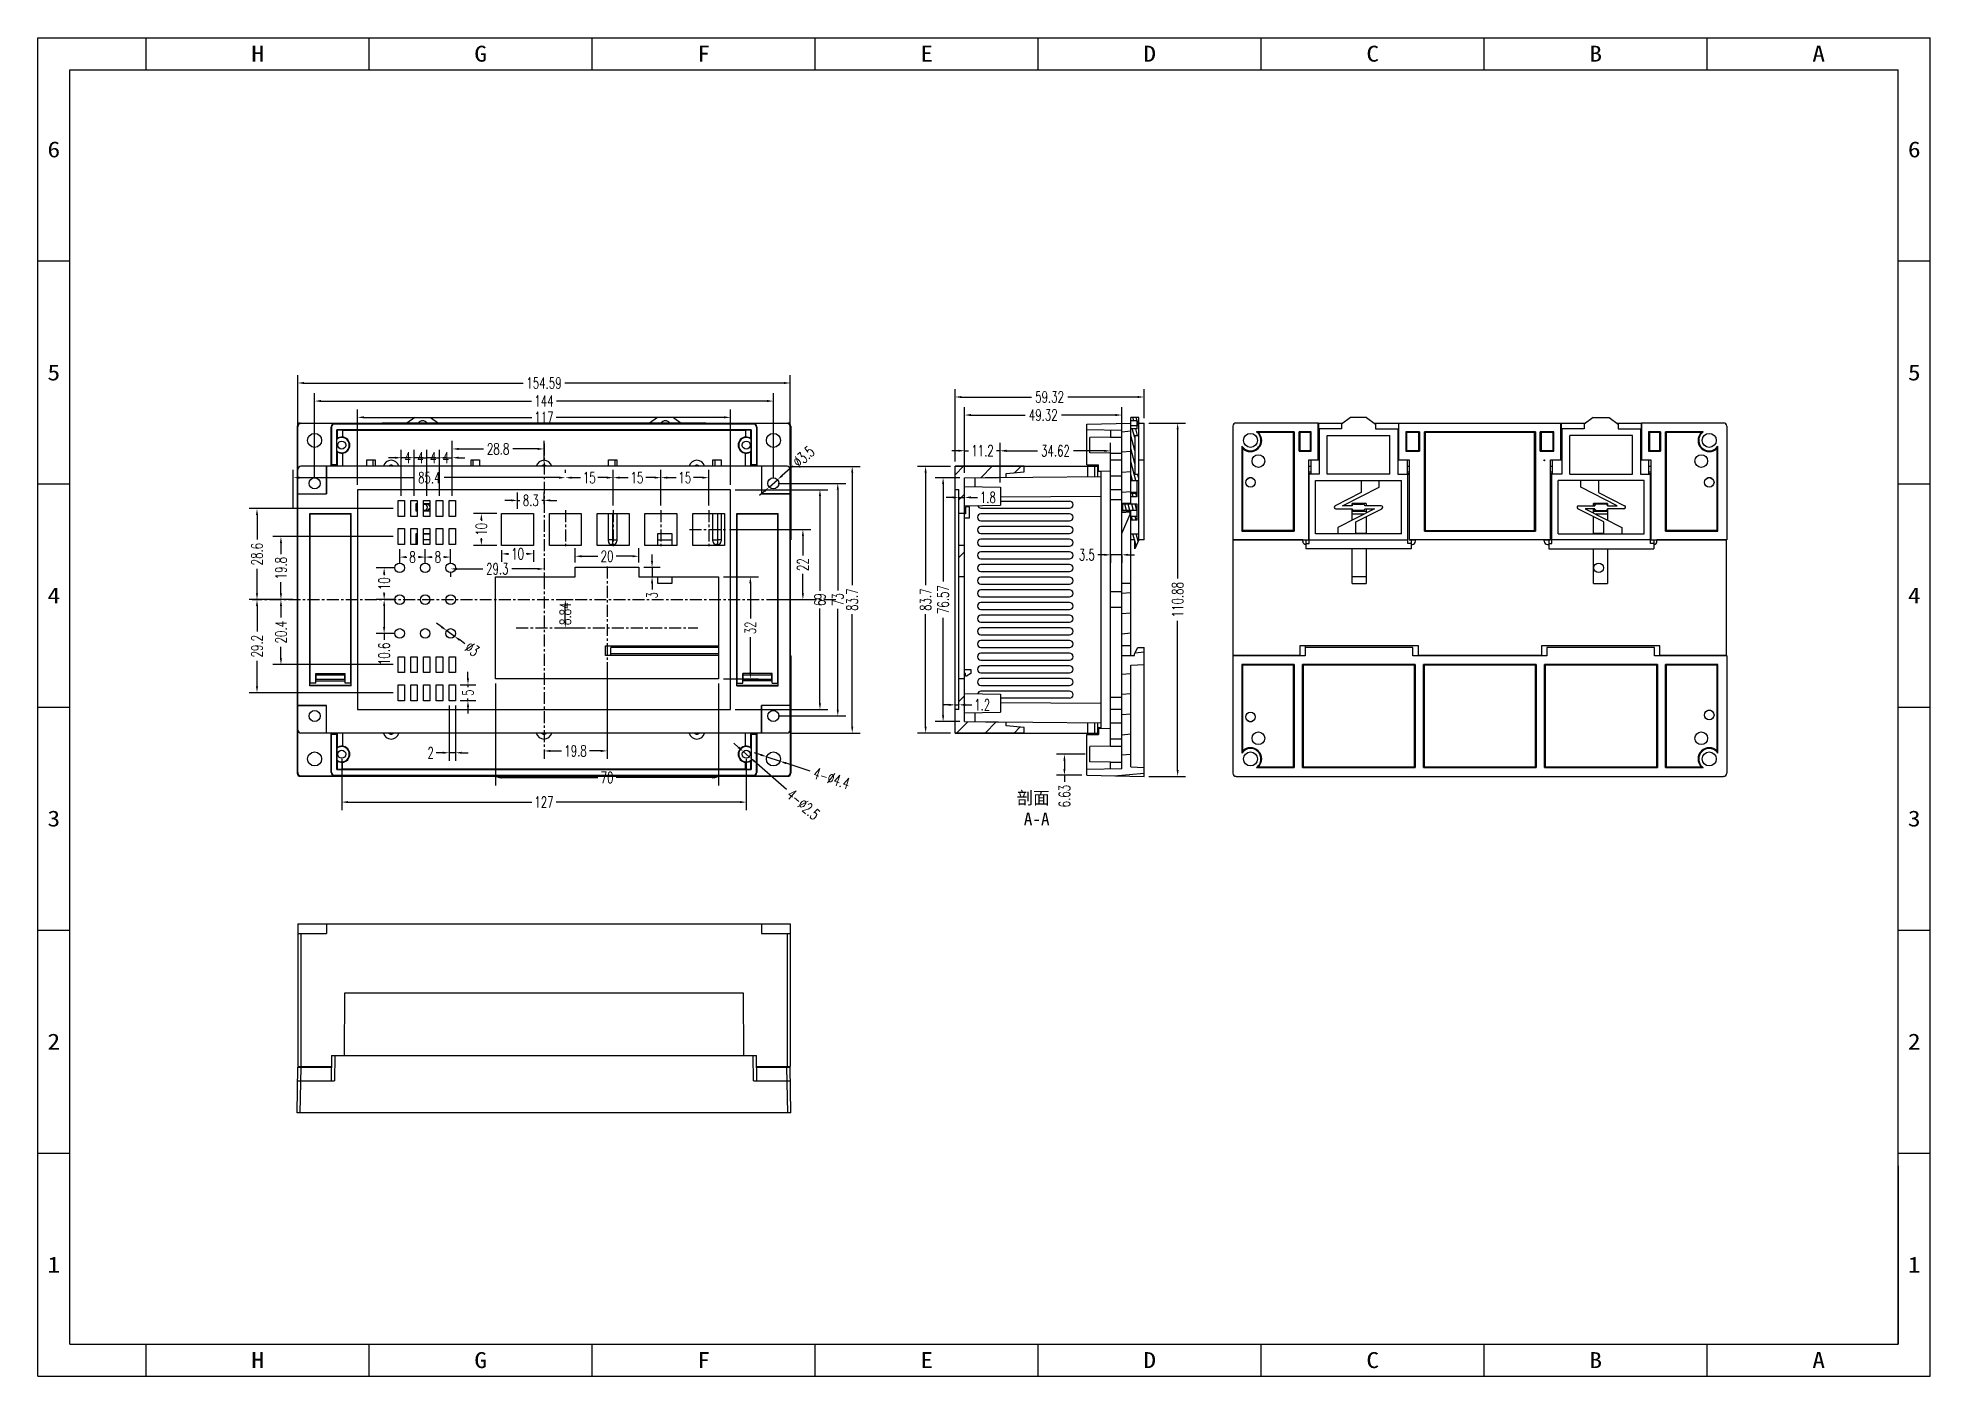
# Model space of a CAD drawing. Header units: millimetres. Extents: x -2018 to 1793, y 1393 to 1813.
# Drawn here: x 358 to 952, y 1393 to 1813 of the extents above; entities that cross this region are included whole.
import ezdxf
from ezdxf.enums import TextEntityAlignment as Align

# ---------------------------------------------------------------- set-up
doc = ezdxf.new("R2010")
doc.units = ezdxf.units.MM
doc.linetypes.add('CENTER', pattern=[0.6, 0.375, -0.075, 0.075, -0.075])
doc.layers.add('02___PRT_ALL_AXES', color=7, linetype='Continuous')
doc.layers.add('06___PRT_ALL_SURFS', color=7, linetype='Continuous')
doc.styles.add('romans', font='romans.shx', dxfattribs={"width": 0.67, "bigfont": 'fangsong.shx'})
doc.styles.add('TEXTSTYLE_0', font='txt', dxfattribs={"width": 0.8})
doc.dimstyles.new('MSTD', dxfattribs={"dimtxt": 3.5, "dimasz": 2, "dimexe": 2.5, "dimexo": 1.5, "dimgap": 1, "dimtad": 0, "dimdsep": 46, "dimtxsty": 'romans', "dimcen": 0, "dimclrd": 5, "dimclre": 5, "dimclrt": 3, "dimadec": 1, "dimazin": 0, "dimtfac": 0.5, "dimtmove": 0, "dimatfit": 3, "dimfxl": 1, "dimarcsym": 0})

msp = doc.modelspace()

# ---------------------------------------------------------------- texts
at = {"color": 2, "linetype": 'Continuous', "insert": (675.961, 1576.137), "char_height": 3.9688, "width": 19.05, "attachment_point": 3}
msp.add_mtext('剖面 A-A', dxfattribs=at)

# ---------------------------------------------------------------- blocks, each defined once
blk = doc.blocks.new('*D300')
at = {"color": 5, "lineweight": -2}
for p, q in [((300.98, -1178.17), (291.98, -1178.17)), ((294.48, -1180.17), (294.48, -1182.8)), ((299.98, -1184.8), (291.98, -1184.8)), ((294.48, -1184.8), (294.48, -1186.8))]:
    blk.add_line(p, q, dxfattribs=at)
at = {"color": 5}
for points in [[(294.15, -1180.17), (294.81, -1180.17), (294.48, -1178.17)], [(294.15, -1182.8), (294.81, -1182.8), (294.48, -1184.8)]]:
    blk.add_solid(points, dxfattribs=at)
at = {"layer": 'Defpoints', "color": 0}
for p in [(302.48, -1178.17), (294.48, -1184.8), (301.48, -1184.8)]:
    blk.add_point(p, dxfattribs=at)
at = {"color": 3, "insert": (294.48, -1191.32), "char_height": 3.5, "attachment_point": 5, "rotation": 90, "style": 'romans'}
blk.add_mtext('6.63', dxfattribs=at)
blk = doc.blocks.new('*D299')
at = {"color": 5, "lineweight": -2}
for p, q in [((67.61, -1179.67), (67.61, -1195.7)), ((194.61, -1179.67), (194.61, -1195.7)), ((69.61, -1193.2), (127.26, -1193.2)), ((192.61, -1193.2), (134.96, -1193.2))]:
    blk.add_line(p, q, dxfattribs=at)
at = {"color": 5}
for points in [[(69.61, -1192.87), (69.61, -1193.54), (67.61, -1193.2)], [(192.61, -1192.87), (192.61, -1193.54), (194.61, -1193.2)]]:
    blk.add_solid(points, dxfattribs=at)
at = {"layer": 'Defpoints', "color": 0}
for p in [(67.61, -1178.17), (194.61, -1178.17), (194.61, -1193.2)]:
    blk.add_point(p, dxfattribs=at)
at = {"color": 3, "insert": (131.11, -1193.2), "char_height": 3.5, "attachment_point": 5, "style": 'romans'}
blk.add_mtext('127', dxfattribs=at)
blk = doc.blocks.new('*D10')
at = {"color": 5, "lineweight": -2}
for p, q in [((53.81, -1087.33), (53.81, -1059.18)), ((55.81, -1061.68), (124.53, -1061.68)), ((206.41, -1061.68), (137.69, -1061.68)), ((208.41, -1087.33), (208.41, -1059.18))]:
    blk.add_line(p, q, dxfattribs=at)
at = {"color": 5}
for points in [[(55.81, -1061.34), (55.81, -1062.01), (53.81, -1061.68)], [(206.41, -1061.34), (206.41, -1062.01), (208.41, -1061.68)]]:
    blk.add_solid(points, dxfattribs=at)
at = {"layer": 'Defpoints', "color": 0}
for p in [(208.41, -1061.68), (53.81, -1088.83), (208.41, -1088.83)]:
    blk.add_point(p, dxfattribs=at)
at = {"color": 3, "insert": (131.11, -1061.68), "char_height": 3.5, "attachment_point": 5, "style": 'romans'}
blk.add_mtext('154.59', dxfattribs=at)
blk = doc.blocks.new('*D11')
at = {"color": 5, "lineweight": -2}
for p, q in [((72.61, -1093.68), (72.61, -1069.96)), ((74.61, -1072.46), (127.26, -1072.46)), ((187.61, -1072.46), (134.96, -1072.46)), ((189.61, -1093.68), (189.61, -1069.96))]:
    blk.add_line(p, q, dxfattribs=at)
at = {"color": 5}
for points in [[(74.61, -1072.12), (74.61, -1072.79), (72.61, -1072.46)], [(187.61, -1072.12), (187.61, -1072.79), (189.61, -1072.46)]]:
    blk.add_solid(points, dxfattribs=at)
at = {"layer": 'Defpoints', "color": 0}
for p in [(189.61, -1072.46), (72.61, -1095.18), (189.61, -1095.18)]:
    blk.add_point(p, dxfattribs=at)
at = {"color": 3, "insert": (131.11, -1072.46), "char_height": 3.5, "attachment_point": 5, "style": 'romans'}
blk.add_mtext('117', dxfattribs=at)
blk = doc.blocks.new('*D12')
at = {"color": 5, "lineweight": -2}
for p, q in [((59.11, -1091.67), (59.11, -1064.84)), ((61.11, -1067.34), (127.21, -1067.34)), ((201.11, -1067.34), (135.01, -1067.34)), ((203.11, -1091.67), (203.11, -1064.84))]:
    blk.add_line(p, q, dxfattribs=at)
at = {"color": 5}
for points in [[(61.11, -1067), (61.11, -1067.67), (59.11, -1067.34)], [(201.11, -1067), (201.11, -1067.67), (203.11, -1067.34)]]:
    blk.add_solid(points, dxfattribs=at)
at = {"layer": 'Defpoints', "color": 0}
for p in [(203.11, -1067.34), (59.11, -1093.17), (203.11, -1093.17)]:
    blk.add_point(p, dxfattribs=at)
at = {"color": 3, "insert": (131.11, -1067.34), "char_height": 3.5, "attachment_point": 5, "style": 'romans'}
blk.add_mtext('144', dxfattribs=at)
blk = doc.blocks.new('*D13')
at = {"color": 5, "lineweight": -2}
for p, q in [((201.8, -1094.33), (204.42, -1092.02)), ((209.22, -1087.79), (205.92, -1090.7)), ((200.3, -1095.65), (198.8, -1096.98))]:
    blk.add_line(p, q, dxfattribs=at)
at = {"color": 5}
for points in [[(205.7, -1090.45), (206.14, -1090.95), (204.42, -1092.02)], [(200.08, -1095.4), (200.52, -1095.9), (201.8, -1094.33)]]:
    blk.add_solid(points, dxfattribs=at)
at = {"layer": 'Defpoints', "color": 0}
for p in [(204.42, -1092.02), (201.8, -1094.33)]:
    blk.add_point(p, dxfattribs=at)
at = {"color": 3, "insert": (212.61, -1084.8), "char_height": 3.5, "attachment_point": 5, "rotation": 41.38566, "style": 'romans'}
blk.add_mtext('∅3.5', dxfattribs=at)
blk = doc.blocks.new('*D14')
at = {"color": 5, "lineweight": -2}
for p, q in [((208.91, -1087.83), (230.36, -1087.83)), ((227.86, -1089.83), (227.86, -1125.1)), ((227.86, -1169.52), (227.86, -1134.25)), ((208.91, -1171.52), (230.36, -1171.52))]:
    blk.add_line(p, q, dxfattribs=at)
at = {"color": 5}
for points in [[(227.52, -1089.83), (228.19, -1089.83), (227.86, -1087.83)], [(227.52, -1169.52), (228.19, -1169.52), (227.86, -1171.52)]]:
    blk.add_solid(points, dxfattribs=at)
at = {"layer": 'Defpoints', "color": 0}
for p in [(207.41, -1087.83), (207.41, -1171.52), (227.86, -1171.52)]:
    blk.add_point(p, dxfattribs=at)
at = {"color": 3, "insert": (227.86, -1129.67), "char_height": 3.5, "attachment_point": 5, "rotation": 90, "style": 'romans'}
blk.add_mtext('83.7', dxfattribs=at)
blk = doc.blocks.new('*D114')
at = {"color": 5, "lineweight": -2}
for p, q in [((189.31, -1107.67), (214.88, -1107.67)), ((212.38, -1109.67), (212.38, -1115.78)), ((212.38, -1127.67), (212.38, -1121.57)), ((201.56, -1129.67), (214.88, -1129.67))]:
    blk.add_line(p, q, dxfattribs=at)
at = {"color": 5}
for points in [[(212.05, -1109.67), (212.71, -1109.67), (212.38, -1107.67)], [(212.05, -1127.67), (212.71, -1127.67), (212.38, -1129.67)]]:
    blk.add_solid(points, dxfattribs=at)
at = {"layer": 'Defpoints', "color": 0}
for p in [(187.81, -1107.67), (200.06, -1129.67), (212.38, -1129.67)]:
    blk.add_point(p, dxfattribs=at)
at = {"color": 3, "insert": (212.38, -1118.67), "char_height": 3.5, "attachment_point": 5, "rotation": 90, "style": 'romans'}
blk.add_mtext('22', dxfattribs=at)
blk = doc.blocks.new('*D15')
at = {"color": 5, "lineweight": -2}
for p, q in [((191.11, -1095.18), (220.23, -1095.18)), ((217.73, -1097.18), (217.73, -1126.89)), ((217.73, -1162.17), (217.73, -1132.46)), ((191.11, -1164.17), (220.23, -1164.17))]:
    blk.add_line(p, q, dxfattribs=at)
at = {"color": 5}
for points in [[(217.4, -1097.18), (218.06, -1097.18), (217.73, -1095.18)], [(217.4, -1162.17), (218.06, -1162.17), (217.73, -1164.17)]]:
    blk.add_solid(points, dxfattribs=at)
at = {"layer": 'Defpoints', "color": 0}
for p in [(189.61, -1095.18), (189.61, -1164.17), (217.73, -1164.17)]:
    blk.add_point(p, dxfattribs=at)
at = {"color": 3, "insert": (217.73, -1129.67), "char_height": 3.5, "attachment_point": 5, "rotation": 90, "style": 'romans'}
blk.add_mtext('69', dxfattribs=at)
blk = doc.blocks.new('*D16')
at = {"color": 5, "lineweight": -2}
for p, q in [((204.61, -1093.17), (225.83, -1093.17)), ((223.33, -1095.17), (223.33, -1126.78)), ((223.33, -1164.17), (223.33, -1132.57)), ((204.61, -1166.17), (225.83, -1166.17))]:
    blk.add_line(p, q, dxfattribs=at)
at = {"color": 5}
for points in [[(222.99, -1095.17), (223.66, -1095.17), (223.33, -1093.17)], [(222.99, -1164.17), (223.66, -1164.17), (223.33, -1166.17)]]:
    blk.add_solid(points, dxfattribs=at)
at = {"layer": 'Defpoints', "color": 0}
for p in [(203.11, -1093.17), (203.11, -1166.17), (223.33, -1166.17)]:
    blk.add_point(p, dxfattribs=at)
at = {"color": 3, "insert": (223.33, -1129.67), "char_height": 3.5, "attachment_point": 5, "rotation": 90, "style": 'romans'}
blk.add_mtext('73', dxfattribs=at)
blk = doc.blocks.new('*D17')
at = {"color": 5, "lineweight": -2}
for p, q in [((165.03, -1117.52), (165.03, -1115.52)), ((162.41, -1119.52), (167.53, -1119.52)), ((162.41, -1122.52), (167.53, -1122.52)), ((165.03, -1119.52), (165.03, -1122.52)), ((165.03, -1124.52), (165.03, -1126.52))]:
    blk.add_line(p, q, dxfattribs=at)
at = {"color": 5}
for points in [[(164.7, -1117.52), (165.37, -1117.52), (165.03, -1119.52)], [(164.7, -1124.52), (165.37, -1124.52), (165.03, -1122.52)]]:
    blk.add_solid(points, dxfattribs=at)
at = {"layer": 'Defpoints', "color": 0}
for p in [(160.91, -1119.52), (160.91, -1122.52), (165.03, -1122.52)]:
    blk.add_point(p, dxfattribs=at)
at = {"color": 3, "insert": (165.03, -1128.3), "char_height": 3.5, "attachment_point": 5, "rotation": 90, "style": 'romans'}
blk.add_mtext('3', dxfattribs=at)
blk = doc.blocks.new('*D18')
at = {"color": 5, "lineweight": -2}
for p, q in [((140.91, -1118.02), (140.91, -1113.55)), ((142.91, -1116.05), (148.01, -1116.05)), ((158.91, -1116.05), (153.81, -1116.05)), ((160.91, -1118.02), (160.91, -1113.55))]:
    blk.add_line(p, q, dxfattribs=at)
at = {"color": 5}
for points in [[(142.91, -1115.71), (142.91, -1116.38), (140.91, -1116.05)], [(158.91, -1115.71), (158.91, -1116.38), (160.91, -1116.05)]]:
    blk.add_solid(points, dxfattribs=at)
at = {"layer": 'Defpoints', "color": 0}
for p in [(160.91, -1116.05), (140.91, -1119.52), (160.91, -1119.52)]:
    blk.add_point(p, dxfattribs=at)
at = {"color": 3, "insert": (150.91, -1116.05), "char_height": 3.5, "attachment_point": 5, "style": 'romans'}
blk.add_mtext('20', dxfattribs=at)
blk = doc.blocks.new('*D115')
at = {"color": 5, "lineweight": -2}
for p, q in [((137.8, -1136.52), (137.8, -1131.67)), ((138.03, -1129.67), (140.3, -1129.67)), ((138.03, -1138.52), (140.3, -1138.52))]:
    blk.add_line(p, q, dxfattribs=at)
at = {"color": 5}
for points in [[(137.47, -1131.67), (138.13, -1131.67), (137.8, -1129.67)], [(137.47, -1136.52), (138.13, -1136.52), (137.8, -1138.52)]]:
    blk.add_solid(points, dxfattribs=at)
at = {"layer": 'Defpoints', "color": 0}
for p in [(136.53, -1129.67), (137.8, -1129.67), (136.53, -1138.52)]:
    blk.add_point(p, dxfattribs=at)
at = {"color": 3, "insert": (137.8, -1134.1), "char_height": 3.5, "attachment_point": 5, "rotation": 90, "style": 'romans'}
blk.add_mtext('8.84', dxfattribs=at)
blk = doc.blocks.new('*D19')
at = {"color": 5, "lineweight": -2}
for p, q in [((117.81, -1114.13), (117.81, -1117.8)), ((119.81, -1115.3), (120.08, -1115.3)), ((125.81, -1115.3), (125.54, -1115.3)), ((127.81, -1114.13), (127.81, -1117.8))]:
    blk.add_line(p, q, dxfattribs=at)
at = {"color": 5}
for points in [[(119.81, -1114.97), (119.81, -1115.64), (117.81, -1115.3)], [(125.81, -1114.97), (125.81, -1115.64), (127.81, -1115.3)]]:
    blk.add_solid(points, dxfattribs=at)
at = {"layer": 'Defpoints', "color": 0}
for p in [(117.81, -1112.63), (127.81, -1112.63), (127.81, -1115.3)]:
    blk.add_point(p, dxfattribs=at)
at = {"color": 3, "insert": (122.81, -1115.3), "char_height": 3.5, "attachment_point": 5, "style": 'romans'}
blk.add_mtext('10', dxfattribs=at)
blk = doc.blocks.new('*D116')
at = {"color": 5, "lineweight": -2}
for p, q in [((101.81, -1121.18), (101.81, -1122.52)), ((103.81, -1120.02), (111.89, -1120.02)), ((129.11, -1120.02), (121.03, -1120.02)), ((131.11, -1121.18), (131.11, -1122.52))]:
    blk.add_line(p, q, dxfattribs=at)
at = {"color": 5}
for points in [[(103.81, -1119.69), (103.81, -1120.36), (101.81, -1120.02)], [(129.11, -1119.69), (129.11, -1120.36), (131.11, -1120.02)]]:
    blk.add_solid(points, dxfattribs=at)
at = {"layer": 'Defpoints', "color": 0}
for p in [(101.81, -1119.68), (131.11, -1119.68), (131.11, -1120.02)]:
    blk.add_point(p, dxfattribs=at)
at = {"color": 3, "insert": (116.46, -1120.02), "char_height": 3.5, "attachment_point": 5, "style": 'romans'}
blk.add_mtext('29.3', dxfattribs=at)
blk = doc.blocks.new('*D20')
at = {"color": 5, "lineweight": -2}
for p, q in [((116.31, -1102.63), (108.95, -1102.63)), ((111.45, -1104.63), (111.45, -1104.9)), ((111.45, -1110.63), (111.45, -1110.37)), ((116.31, -1112.63), (108.95, -1112.63))]:
    blk.add_line(p, q, dxfattribs=at)
at = {"color": 5}
for points in [[(111.11, -1104.63), (111.78, -1104.63), (111.45, -1102.63)], [(111.11, -1110.63), (111.78, -1110.63), (111.45, -1112.63)]]:
    blk.add_solid(points, dxfattribs=at)
at = {"layer": 'Defpoints', "color": 0}
for p in [(117.81, -1102.63), (111.45, -1112.63), (117.81, -1112.63)]:
    blk.add_point(p, dxfattribs=at)
at = {"color": 3, "insert": (111.45, -1107.63), "char_height": 3.5, "attachment_point": 5, "rotation": 90, "style": 'romans'}
blk.add_mtext('10', dxfattribs=at)
blk = doc.blocks.new('*D117')
at = {"color": 5, "lineweight": -2}
for p, q in [((120.81, -1098.52), (118.81, -1098.52)), ((122.81, -1101.13), (122.81, -1096.02)), ((122.81, -1098.52), (123.5, -1098.52)), ((131.11, -1098.52), (130.42, -1098.52)), ((131.11, -1099.65), (131.11, -1096.02)), ((133.11, -1098.52), (135.11, -1098.52))]:
    blk.add_line(p, q, dxfattribs=at)
at = {"color": 5}
for points in [[(120.81, -1098.19), (120.81, -1098.86), (122.81, -1098.52)], [(133.11, -1098.19), (133.11, -1098.86), (131.11, -1098.52)]]:
    blk.add_solid(points, dxfattribs=at)
at = {"layer": 'Defpoints', "color": 0}
for p in [(131.11, -1098.52), (122.81, -1102.63), (131.11, -1101.15)]:
    blk.add_point(p, dxfattribs=at)
at = {"color": 3, "insert": (126.96, -1098.52), "char_height": 3.5, "attachment_point": 5, "style": 'romans'}
blk.add_mtext('8.3', dxfattribs=at)
blk = doc.blocks.new('*D197')
at = {"color": 5, "lineweight": -2}
for p, q in [((167.81, -1100.13), (167.81, -1088.88)), ((169.81, -1091.38), (172.58, -1091.38)), ((180.81, -1091.38), (178.04, -1091.38)), ((182.81, -1100.13), (182.81, -1088.88))]:
    blk.add_line(p, q, dxfattribs=at)
at = {"color": 5}
for points in [[(169.81, -1091.05), (169.81, -1091.71), (167.81, -1091.38)], [(180.81, -1091.05), (180.81, -1091.71), (182.81, -1091.38)]]:
    blk.add_solid(points, dxfattribs=at)
at = {"layer": 'Defpoints', "color": 0}
for p in [(182.81, -1091.38), (167.81, -1101.63), (182.81, -1101.63)]:
    blk.add_point(p, dxfattribs=at)
at = {"color": 3, "insert": (175.31, -1091.38), "char_height": 3.5, "attachment_point": 5, "style": 'romans'}
blk.add_mtext('15', dxfattribs=at)
blk = doc.blocks.new('*D198')
at = {"color": 5, "lineweight": -2}
for p, q in [((152.81, -1100.13), (152.81, -1088.88)), ((154.81, -1091.38), (157.58, -1091.38)), ((165.81, -1091.38), (163.04, -1091.38)), ((167.81, -1100.13), (167.81, -1088.88))]:
    blk.add_line(p, q, dxfattribs=at)
at = {"color": 5}
for points in [[(154.81, -1091.05), (154.81, -1091.71), (152.81, -1091.38)], [(165.81, -1091.05), (165.81, -1091.71), (167.81, -1091.38)]]:
    blk.add_solid(points, dxfattribs=at)
at = {"layer": 'Defpoints', "color": 0}
for p in [(167.81, -1091.38), (152.81, -1101.63), (167.81, -1101.63)]:
    blk.add_point(p, dxfattribs=at)
at = {"color": 3, "insert": (160.31, -1091.38), "char_height": 3.5, "attachment_point": 5, "style": 'romans'}
blk.add_mtext('15', dxfattribs=at)
blk = doc.blocks.new('*D199')
at = {"color": 5, "lineweight": -2}
for p, q in [((137.81, -1089.88), (137.81, -1088.88)), ((139.81, -1091.38), (142.58, -1091.38)), ((150.81, -1091.38), (148.04, -1091.38)), ((152.81, -1100.13), (152.81, -1088.88))]:
    blk.add_line(p, q, dxfattribs=at)
at = {"color": 5}
for points in [[(139.81, -1091.05), (139.81, -1091.71), (137.81, -1091.38)], [(150.81, -1091.05), (150.81, -1091.71), (152.81, -1091.38)]]:
    blk.add_solid(points, dxfattribs=at)
at = {"layer": 'Defpoints', "color": 0}
for p in [(137.81, -1091.38), (152.81, -1091.38), (152.81, -1101.63)]:
    blk.add_point(p, dxfattribs=at)
at = {"color": 3, "insert": (145.31, -1091.38), "char_height": 3.5, "attachment_point": 5, "style": 'romans'}
blk.add_mtext('15', dxfattribs=at)
blk = doc.blocks.new('*D200')
at = {"color": 5, "lineweight": -2}
for p, q in [((52.41, -1101.13), (52.41, -1088.88)), ((54.41, -1091.38), (90.48, -1091.38)), ((135.81, -1091.38), (99.74, -1091.38)), ((137.81, -1089.88), (137.81, -1088.88))]:
    blk.add_line(p, q, dxfattribs=at)
at = {"color": 5}
for points in [[(54.41, -1091.05), (54.41, -1091.71), (52.41, -1091.38)], [(135.81, -1091.05), (135.81, -1091.71), (137.81, -1091.38)]]:
    blk.add_solid(points, dxfattribs=at)
at = {"layer": 'Defpoints', "color": 0}
for p in [(137.81, -1091.38), (137.81, -1091.38), (52.41, -1102.63)]:
    blk.add_point(p, dxfattribs=at)
at = {"color": 3, "insert": (95.11, -1091.38), "char_height": 3.5, "attachment_point": 5, "style": 'romans'}
blk.add_mtext('85.4', dxfattribs=at)
blk = doc.blocks.new('*D23')
at = {"color": 5, "lineweight": -2}
for p, q in [((84.31, -1085.13), (82.31, -1085.13)), ((86.31, -1097.08), (86.31, -1082.63)), ((86.31, -1085.13), (86.48, -1085.13)), ((90.31, -1085.13), (90.15, -1085.13)), ((90.31, -1097.08), (90.31, -1082.63)), ((92.31, -1085.13), (94.31, -1085.13))]:
    blk.add_line(p, q, dxfattribs=at)
at = {"color": 5}
for points in [[(84.31, -1084.8), (84.31, -1085.46), (86.31, -1085.13)], [(92.31, -1084.8), (92.31, -1085.46), (90.31, -1085.13)]]:
    blk.add_solid(points, dxfattribs=at)
at = {"layer": 'Defpoints', "color": 0}
for p in [(86.31, -1085.13), (86.31, -1098.58), (90.31, -1098.58)]:
    blk.add_point(p, dxfattribs=at)
at = {"color": 3, "insert": (88.31, -1085.13), "char_height": 3.5, "attachment_point": 5, "style": 'romans'}
blk.add_mtext('4', dxfattribs=at)
blk = doc.blocks.new('*D24')
at = {"color": 5, "lineweight": -2}
for p, q in [((88.31, -1085.13), (86.31, -1085.13)), ((90.31, -1097.08), (90.31, -1082.63)), ((90.31, -1085.13), (90.47, -1085.13)), ((94.31, -1085.13), (94.15, -1085.13)), ((94.31, -1097.08), (94.31, -1082.63)), ((96.31, -1085.13), (98.31, -1085.13))]:
    blk.add_line(p, q, dxfattribs=at)
at = {"color": 5}
for points in [[(88.31, -1084.8), (88.31, -1085.46), (90.31, -1085.13)], [(96.31, -1084.8), (96.31, -1085.46), (94.31, -1085.13)]]:
    blk.add_solid(points, dxfattribs=at)
at = {"layer": 'Defpoints', "color": 0}
for p in [(90.31, -1085.13), (90.31, -1098.58), (94.31, -1098.58)]:
    blk.add_point(p, dxfattribs=at)
at = {"color": 3, "insert": (92.31, -1085.13), "char_height": 3.5, "attachment_point": 5, "style": 'romans'}
blk.add_mtext('4', dxfattribs=at)
blk = doc.blocks.new('*D25')
at = {"color": 5, "lineweight": -2}
for p, q in [((92.31, -1085.13), (90.31, -1085.13)), ((94.31, -1097.08), (94.31, -1082.63)), ((94.31, -1085.13), (94.47, -1085.13)), ((98.31, -1085.13), (98.15, -1085.13)), ((98.31, -1097.08), (98.31, -1082.63)), ((100.31, -1085.13), (102.31, -1085.13))]:
    blk.add_line(p, q, dxfattribs=at)
at = {"color": 5}
for points in [[(92.31, -1084.8), (92.31, -1085.46), (94.31, -1085.13)], [(100.31, -1084.8), (100.31, -1085.46), (98.31, -1085.13)]]:
    blk.add_solid(points, dxfattribs=at)
at = {"layer": 'Defpoints', "color": 0}
for p in [(94.31, -1085.13), (94.31, -1098.58), (98.31, -1098.58)]:
    blk.add_point(p, dxfattribs=at)
at = {"color": 3, "insert": (96.31, -1085.13), "char_height": 3.5, "attachment_point": 5, "style": 'romans'}
blk.add_mtext('4', dxfattribs=at)
blk = doc.blocks.new('*D26')
at = {"color": 5, "lineweight": -2}
for p, q in [((96.31, -1085.13), (94.31, -1085.13)), ((98.31, -1097.08), (98.31, -1082.63)), ((98.31, -1085.13), (98.47, -1085.13)), ((102.31, -1085.13), (102.15, -1085.13)), ((102.31, -1097.08), (102.31, -1082.63)), ((104.31, -1085.13), (106.31, -1085.13))]:
    blk.add_line(p, q, dxfattribs=at)
at = {"color": 5}
for points in [[(96.31, -1084.8), (96.31, -1085.46), (98.31, -1085.13)], [(104.31, -1084.8), (104.31, -1085.46), (102.31, -1085.13)]]:
    blk.add_solid(points, dxfattribs=at)
at = {"layer": 'Defpoints', "color": 0}
for p in [(98.31, -1085.13), (98.31, -1098.58), (102.31, -1098.58)]:
    blk.add_point(p, dxfattribs=at)
at = {"color": 3, "insert": (100.31, -1085.13), "char_height": 3.5, "attachment_point": 5, "style": 'romans'}
blk.add_mtext('4', dxfattribs=at)
blk = doc.blocks.new('*D27')
at = {"color": 5, "lineweight": -2}
for p, q in [((102.31, -1097.08), (102.31, -1079.87)), ((131.11, -1086.33), (131.11, -1079.87)), ((104.31, -1082.37), (112.14, -1082.37)), ((129.11, -1082.37), (121.28, -1082.37))]:
    blk.add_line(p, q, dxfattribs=at)
at = {"color": 5}
for points in [[(104.31, -1082.04), (104.31, -1082.7), (102.31, -1082.37)], [(129.11, -1082.04), (129.11, -1082.7), (131.11, -1082.37)]]:
    blk.add_solid(points, dxfattribs=at)
at = {"layer": 'Defpoints', "color": 0}
for p in [(131.11, -1082.37), (131.11, -1087.83), (102.31, -1098.58)]:
    blk.add_point(p, dxfattribs=at)
at = {"color": 3, "insert": (116.71, -1082.37), "char_height": 3.5, "attachment_point": 5, "style": 'romans'}
blk.add_mtext('28.8', dxfattribs=at)
blk = doc.blocks.new('*D28')
at = {"color": 5, "lineweight": -2}
for p, q in [((44.54, -1129.67), (38.52, -1129.67)), ((41.02, -1131.67), (41.02, -1139.7)), ((41.02, -1156.87), (41.02, -1148.85)), ((83.81, -1158.87), (38.52, -1158.87))]:
    blk.add_line(p, q, dxfattribs=at)
at = {"color": 5}
for points in [[(40.69, -1131.67), (41.35, -1131.67), (41.02, -1129.67)], [(40.69, -1156.87), (41.35, -1156.87), (41.02, -1158.87)]]:
    blk.add_solid(points, dxfattribs=at)
at = {"layer": 'Defpoints', "color": 0}
for p in [(41.02, -1129.67), (46.04, -1129.67), (85.31, -1158.87)]:
    blk.add_point(p, dxfattribs=at)
at = {"color": 3, "insert": (41.02, -1144.27), "char_height": 3.5, "attachment_point": 5, "rotation": 90, "style": 'romans'}
blk.add_mtext('29.2', dxfattribs=at)
blk = doc.blocks.new('*D29')
at = {"color": 5, "lineweight": -2}
for p, q in [((50.81, -1129.67), (46.04, -1129.67)), ((48.54, -1131.67), (48.54, -1135.25)), ((48.54, -1148.07), (48.54, -1144.5)), ((83.81, -1150.07), (46.04, -1150.07))]:
    blk.add_line(p, q, dxfattribs=at)
at = {"color": 5}
for points in [[(48.2, -1131.67), (48.87, -1131.67), (48.54, -1129.67)], [(48.2, -1148.07), (48.87, -1148.07), (48.54, -1150.07)]]:
    blk.add_solid(points, dxfattribs=at)
at = {"layer": 'Defpoints', "color": 0}
for p in [(48.54, -1129.67), (52.31, -1129.67), (85.31, -1150.07)]:
    blk.add_point(p, dxfattribs=at)
at = {"color": 3, "insert": (48.54, -1139.87), "char_height": 3.5, "attachment_point": 5, "rotation": 90, "style": 'romans'}
blk.add_mtext('20.4', dxfattribs=at)
blk = doc.blocks.new('*D30')
at = {"color": 5, "lineweight": -2}
for p, q in [((83.81, -1109.88), (46.04, -1109.88)), ((48.54, -1111.88), (48.54, -1115.37)), ((48.54, -1127.67), (48.54, -1124.18)), ((52.31, -1129.67), (46.04, -1129.67))]:
    blk.add_line(p, q, dxfattribs=at)
at = {"color": 5}
for points in [[(48.2, -1111.88), (48.87, -1111.88), (48.54, -1109.88)], [(48.2, -1127.67), (48.87, -1127.67), (48.54, -1129.67)]]:
    blk.add_solid(points, dxfattribs=at)
at = {"layer": 'Defpoints', "color": 0}
for p in [(85.31, -1109.88), (48.54, -1129.67), (53.81, -1129.67)]:
    blk.add_point(p, dxfattribs=at)
at = {"color": 3, "insert": (48.54, -1119.78), "char_height": 3.5, "attachment_point": 5, "rotation": 90, "style": 'romans'}
blk.add_mtext('19.8', dxfattribs=at)
blk = doc.blocks.new('*D31')
at = {"color": 5, "lineweight": -2}
for p, q in [((83.81, -1101.08), (38.52, -1101.08)), ((41.02, -1103.08), (41.02, -1110.8)), ((41.02, -1127.67), (41.02, -1119.95)), ((50.81, -1129.67), (38.52, -1129.67))]:
    blk.add_line(p, q, dxfattribs=at)
at = {"color": 5}
for points in [[(40.69, -1103.08), (41.35, -1103.08), (41.02, -1101.08)], [(40.69, -1127.67), (41.35, -1127.67), (41.02, -1129.67)]]:
    blk.add_solid(points, dxfattribs=at)
at = {"layer": 'Defpoints', "color": 0}
for p in [(85.31, -1101.08), (41.02, -1129.67), (52.31, -1129.67)]:
    blk.add_point(p, dxfattribs=at)
at = {"color": 3, "insert": (41.02, -1115.38), "char_height": 3.5, "attachment_point": 5, "rotation": 90, "style": 'romans'}
blk.add_mtext('28.6', dxfattribs=at)
blk = doc.blocks.new('*D32')
at = {"color": 5, "lineweight": -2}
for p, q in [((98.97, -1138.23), (97.35, -1137.06)), ((100.59, -1139.4), (103.03, -1141.15)), ((106.28, -1143.49), (104.65, -1142.32))]:
    blk.add_line(p, q, dxfattribs=at)
at = {"color": 5}
for points in [[(99.17, -1137.96), (98.78, -1138.5), (100.59, -1139.4)], [(104.85, -1142.05), (104.46, -1142.59), (103.03, -1141.15)]]:
    blk.add_solid(points, dxfattribs=at)
at = {"layer": 'Defpoints', "color": 0}
for p in [(100.59, -1139.4), (103.03, -1141.15)]:
    blk.add_point(p, dxfattribs=at)
at = {"color": 3, "insert": (108.58, -1145.15), "char_height": 3.5, "attachment_point": 5, "rotation": 324.26201, "style": 'romans'}
blk.add_mtext('∅3', dxfattribs=at)
blk = doc.blocks.new('*D33')
at = {"color": 5, "lineweight": -2}
for p, q in [((84.31, -1129.67), (78.43, -1129.67)), ((80.93, -1131.67), (80.93, -1138.27)), ((84.31, -1140.27), (78.43, -1140.27)), ((80.93, -1140.27), (80.93, -1142.27))]:
    blk.add_line(p, q, dxfattribs=at)
at = {"color": 5}
for points in [[(80.6, -1131.67), (81.27, -1131.67), (80.93, -1129.67)], [(80.6, -1138.27), (81.27, -1138.27), (80.93, -1140.27)]]:
    blk.add_solid(points, dxfattribs=at)
at = {"layer": 'Defpoints', "color": 0}
for p in [(85.81, -1129.67), (80.93, -1140.27), (85.81, -1140.27)]:
    blk.add_point(p, dxfattribs=at)
at = {"color": 3, "insert": (80.93, -1146.68), "char_height": 3.5, "attachment_point": 5, "rotation": 90, "style": 'romans'}
blk.add_mtext('10.6', dxfattribs=at)
blk = doc.blocks.new('*D34')
at = {"color": 5, "lineweight": -2}
for p, q in [((84.31, -1119.68), (78.43, -1119.68)), ((80.93, -1121.68), (80.93, -1121.94)), ((80.93, -1127.67), (80.93, -1127.41)), ((84.31, -1129.67), (78.43, -1129.67))]:
    blk.add_line(p, q, dxfattribs=at)
at = {"color": 5}
for points in [[(80.6, -1121.68), (81.27, -1121.68), (80.93, -1119.68)], [(80.6, -1127.67), (81.27, -1127.67), (80.93, -1129.67)]]:
    blk.add_solid(points, dxfattribs=at)
at = {"layer": 'Defpoints', "color": 0}
for p in [(85.81, -1119.68), (80.93, -1129.67), (85.81, -1129.67)]:
    blk.add_point(p, dxfattribs=at)
at = {"color": 3, "insert": (80.93, -1124.67), "char_height": 3.5, "attachment_point": 5, "rotation": 90, "style": 'romans'}
blk.add_mtext('10', dxfattribs=at)
blk = doc.blocks.new('*D35')
at = {"color": 5, "lineweight": -2}
for p, q in [((85.81, -1118.18), (85.81, -1113.81)), ((87.81, -1116.31), (88.03, -1116.31)), ((91.81, -1116.31), (91.59, -1116.31)), ((93.81, -1118.18), (93.81, -1113.81))]:
    blk.add_line(p, q, dxfattribs=at)
at = {"color": 5}
for points in [[(87.81, -1115.98), (87.81, -1116.64), (85.81, -1116.31)], [(91.81, -1115.98), (91.81, -1116.64), (93.81, -1116.31)]]:
    blk.add_solid(points, dxfattribs=at)
at = {"layer": 'Defpoints', "color": 0}
for p in [(85.81, -1116.31), (85.81, -1119.68), (93.81, -1119.68)]:
    blk.add_point(p, dxfattribs=at)
at = {"color": 3, "insert": (89.81, -1116.31), "char_height": 3.5, "attachment_point": 5, "style": 'romans'}
blk.add_mtext('8', dxfattribs=at)
blk = doc.blocks.new('*D36')
at = {"color": 5, "lineweight": -2}
for p, q in [((93.81, -1118.18), (93.81, -1113.81)), ((95.81, -1116.31), (96.03, -1116.31)), ((99.81, -1116.31), (99.59, -1116.31)), ((101.81, -1118.18), (101.81, -1113.81))]:
    blk.add_line(p, q, dxfattribs=at)
at = {"color": 5}
for points in [[(95.81, -1115.98), (95.81, -1116.64), (93.81, -1116.31)], [(99.81, -1115.98), (99.81, -1116.64), (101.81, -1116.31)]]:
    blk.add_solid(points, dxfattribs=at)
at = {"layer": 'Defpoints', "color": 0}
for p in [(93.81, -1116.31), (93.81, -1119.68), (101.81, -1119.68)]:
    blk.add_point(p, dxfattribs=at)
at = {"color": 3, "insert": (97.81, -1116.31), "char_height": 3.5, "attachment_point": 5, "style": 'romans'}
blk.add_mtext('8', dxfattribs=at)
blk = doc.blocks.new('*D37')
at = {"color": 5, "lineweight": -2}
for p, q in [((104.77, -1156.37), (109.74, -1156.37)), ((107.24, -1154.37), (107.24, -1152.37)), ((107.24, -1156.37), (107.24, -1157.09)), ((104.77, -1161.37), (109.74, -1161.37)), ((107.24, -1161.37), (107.24, -1160.66)), ((107.24, -1163.37), (107.24, -1165.37))]:
    blk.add_line(p, q, dxfattribs=at)
at = {"color": 5}
for points in [[(106.91, -1154.37), (107.58, -1154.37), (107.24, -1156.37)], [(106.91, -1163.37), (107.58, -1163.37), (107.24, -1161.37)]]:
    blk.add_solid(points, dxfattribs=at)
at = {"layer": 'Defpoints', "color": 0}
for p in [(103.27, -1156.37), (103.27, -1161.37), (107.24, -1161.37)]:
    blk.add_point(p, dxfattribs=at)
at = {"color": 3, "insert": (107.24, -1158.87), "char_height": 3.5, "attachment_point": 5, "rotation": 90, "style": 'romans'}
blk.add_mtext('5', dxfattribs=at)
blk = doc.blocks.new('*D38')
at = {"color": 5, "lineweight": -2}
for p, q in [((101.31, -1162.87), (101.31, -1180.22)), ((103.31, -1162.87), (103.31, -1180.22)), ((99.31, -1177.72), (97.31, -1177.72)), ((103.31, -1177.72), (101.31, -1177.72)), ((105.31, -1177.72), (107.31, -1177.72))]:
    blk.add_line(p, q, dxfattribs=at)
at = {"color": 5}
for points in [[(99.31, -1177.38), (99.31, -1178.05), (101.31, -1177.72)], [(105.31, -1177.38), (105.31, -1178.05), (103.31, -1177.72)]]:
    blk.add_solid(points, dxfattribs=at)
at = {"layer": 'Defpoints', "color": 0}
for p in [(101.31, -1161.37), (103.31, -1161.37), (101.31, -1177.72)]:
    blk.add_point(p, dxfattribs=at)
at = {"color": 3, "insert": (95.53, -1177.72), "char_height": 3.5, "attachment_point": 5, "style": 'romans'}
blk.add_mtext('2', dxfattribs=at)
blk = doc.blocks.new('*D201')
at = {"color": 5, "lineweight": -2}
for p, q in [((150.91, -1152.36), (150.91, -1179.64)), ((131.11, -1178.38), (131.11, -1179.64)), ((133.11, -1177.14), (136.6, -1177.14)), ((148.91, -1177.14), (145.42, -1177.14))]:
    blk.add_line(p, q, dxfattribs=at)
at = {"color": 5}
for points in [[(133.11, -1176.81), (133.11, -1177.48), (131.11, -1177.14)], [(148.91, -1176.81), (148.91, -1177.48), (150.91, -1177.14)]]:
    blk.add_solid(points, dxfattribs=at)
at = {"layer": 'Defpoints', "color": 0}
for p in [(150.91, -1150.86), (131.11, -1176.88), (150.91, -1177.14)]:
    blk.add_point(p, dxfattribs=at)
at = {"color": 3, "insert": (141.01, -1177.14), "char_height": 3.5, "attachment_point": 5, "style": 'romans'}
blk.add_mtext('19.8', dxfattribs=at)
blk = doc.blocks.new('*D39')
at = {"color": 5, "lineweight": -2}
for p, q in [((115.91, -1156.01), (115.91, -1188)), ((185.91, -1156.01), (185.91, -1188)), ((117.91, -1185.5), (148.01, -1185.5)), ((183.91, -1185.5), (153.81, -1185.5))]:
    blk.add_line(p, q, dxfattribs=at)
at = {"color": 5}
for points in [[(117.91, -1185.16), (117.91, -1185.83), (115.91, -1185.5)], [(183.91, -1185.16), (183.91, -1185.83), (185.91, -1185.5)]]:
    blk.add_solid(points, dxfattribs=at)
at = {"layer": 'Defpoints', "color": 0}
for p in [(115.91, -1154.51), (185.91, -1154.51), (185.91, -1185.5)]:
    blk.add_point(p, dxfattribs=at)
at = {"color": 3, "insert": (150.91, -1185.5), "char_height": 3.5, "attachment_point": 5, "style": 'romans'}
blk.add_mtext('70', dxfattribs=at)
blk = doc.blocks.new('*D40')
at = {"color": 5, "lineweight": -2}
for p, q in [((187.41, -1122.52), (198.39, -1122.52)), ((195.89, -1124.52), (195.89, -1135.62)), ((195.89, -1152.51), (195.89, -1141.41)), ((187.41, -1154.51), (198.39, -1154.51))]:
    blk.add_line(p, q, dxfattribs=at)
at = {"color": 5}
for points in [[(195.56, -1124.52), (196.23, -1124.52), (195.89, -1122.52)], [(195.56, -1152.51), (196.23, -1152.51), (195.89, -1154.51)]]:
    blk.add_solid(points, dxfattribs=at)
at = {"layer": 'Defpoints', "color": 0}
for p in [(185.91, -1122.52), (185.91, -1154.51), (195.89, -1154.51)]:
    blk.add_point(p, dxfattribs=at)
at = {"color": 3, "insert": (195.89, -1138.52), "char_height": 3.5, "attachment_point": 5, "rotation": 90, "style": 'romans'}
blk.add_mtext('32', dxfattribs=at)
blk = doc.blocks.new('*D118')
at = {"color": 5, "lineweight": -2}
for p, q in [((260.16, -1086.33), (260.16, -1063.57)), ((262.16, -1066.07), (284.13, -1066.07)), ((317.48, -1066.07), (295.51, -1066.07)), ((319.48, -1072.73), (319.48, -1063.57))]:
    blk.add_line(p, q, dxfattribs=at)
at = {"color": 5}
for points in [[(262.16, -1065.74), (262.16, -1066.4), (260.16, -1066.07)], [(317.48, -1065.74), (317.48, -1066.4), (319.48, -1066.07)]]:
    blk.add_solid(points, dxfattribs=at)
at = {"layer": 'Defpoints', "color": 0}
for p in [(319.48, -1066.07), (319.48, -1074.23), (260.16, -1087.83)]:
    blk.add_point(p, dxfattribs=at)
at = {"color": 3, "insert": (289.82, -1066.07), "char_height": 3.5, "attachment_point": 5, "style": 'romans'}
blk.add_mtext('59.32', dxfattribs=at)
blk = doc.blocks.new('*D119')
at = {"color": 5, "lineweight": -2}
for p, q in [((320.98, -1074.23), (332.51, -1074.23)), ((330.01, -1076.23), (330.01, -1123.04)), ((330.01, -1183.12), (330.01, -1136.31)), ((320.98, -1185.12), (332.51, -1185.12))]:
    blk.add_line(p, q, dxfattribs=at)
at = {"color": 5}
for points in [[(329.68, -1076.23), (330.34, -1076.23), (330.01, -1074.23)], [(329.68, -1183.12), (330.34, -1183.12), (330.01, -1185.12)]]:
    blk.add_solid(points, dxfattribs=at)
at = {"layer": 'Defpoints', "color": 0}
for p in [(319.48, -1074.23), (319.48, -1185.12), (330.01, -1185.12)]:
    blk.add_point(p, dxfattribs=at)
at = {"color": 3, "insert": (330.01, -1129.67), "char_height": 3.5, "attachment_point": 5, "rotation": 90, "style": 'romans'}
blk.add_mtext('110.88', dxfattribs=at)
blk = doc.blocks.new('*D120')
at = {"color": 5, "lineweight": -2}
for p, q in [((258.66, -1087.83), (248.4, -1087.83)), ((250.9, -1089.83), (250.9, -1125.1)), ((250.9, -1169.52), (250.9, -1134.25)), ((258.66, -1171.52), (248.4, -1171.52))]:
    blk.add_line(p, q, dxfattribs=at)
at = {"color": 5}
for points in [[(250.57, -1089.83), (251.24, -1089.83), (250.9, -1087.83)], [(250.57, -1169.52), (251.24, -1169.52), (250.9, -1171.52)]]:
    blk.add_solid(points, dxfattribs=at)
at = {"layer": 'Defpoints', "color": 0}
for p in [(260.16, -1087.83), (250.9, -1171.52), (260.16, -1171.52)]:
    blk.add_point(p, dxfattribs=at)
at = {"color": 3, "insert": (250.9, -1129.67), "char_height": 3.5, "attachment_point": 5, "rotation": 90, "style": 'romans'}
blk.add_mtext('83.7', dxfattribs=at)
blk = doc.blocks.new('*D121')
at = {"color": 5, "lineweight": -2}
for p, q in [((261.65, -1091.39), (253.89, -1091.39)), ((256.39, -1093.39), (256.39, -1123.98)), ((256.39, -1165.96), (256.39, -1135.36)), ((261.65, -1167.96), (253.89, -1167.96))]:
    blk.add_line(p, q, dxfattribs=at)
at = {"color": 5}
for points in [[(256.06, -1093.39), (256.73, -1093.39), (256.39, -1091.39)], [(256.06, -1165.96), (256.73, -1165.96), (256.39, -1167.96)]]:
    blk.add_solid(points, dxfattribs=at)
at = {"layer": 'Defpoints', "color": 0}
for p in [(263.15, -1091.39), (256.39, -1167.96), (263.15, -1167.96)]:
    blk.add_point(p, dxfattribs=at)
at = {"color": 3, "insert": (256.39, -1129.67), "char_height": 3.5, "attachment_point": 5, "rotation": 90, "style": 'romans'}
blk.add_mtext('76.57', dxfattribs=at)
blk = doc.blocks.new('*D122')
at = {"color": 5, "lineweight": -2}
for p, q in [((263.15, -1089.89), (263.15, -1080.43)), ((274.35, -1092.87), (274.35, -1080.43)), ((261.15, -1082.93), (259.15, -1082.93)), ((263.15, -1082.93), (264.35, -1082.93)), ((274.35, -1082.93), (273.16, -1082.93)), ((276.35, -1082.93), (278.35, -1082.93))]:
    blk.add_line(p, q, dxfattribs=at)
at = {"color": 5}
for points in [[(261.15, -1082.6), (261.15, -1083.26), (263.15, -1082.93)], [(276.35, -1082.6), (276.35, -1083.26), (274.35, -1082.93)]]:
    blk.add_solid(points, dxfattribs=at)
at = {"layer": 'Defpoints', "color": 0}
for p in [(263.15, -1082.93), (263.15, -1091.39), (274.35, -1094.37)]:
    blk.add_point(p, dxfattribs=at)
at = {"color": 3, "insert": (268.75, -1082.93), "char_height": 3.5, "attachment_point": 5, "style": 'romans'}
blk.add_mtext('11.2', dxfattribs=at)
blk = doc.blocks.new('*D123')
at = {"color": 5, "lineweight": -2}
for p, q in [((274.35, -1092.87), (274.35, -1080.48)), ((308.98, -1088.61), (308.98, -1080.48)), ((276.35, -1082.98), (285.98, -1082.98)), ((306.98, -1082.98), (297.36, -1082.98))]:
    blk.add_line(p, q, dxfattribs=at)
at = {"color": 5}
for points in [[(276.35, -1082.65), (276.35, -1083.31), (274.35, -1082.98)], [(306.98, -1082.65), (306.98, -1083.31), (308.98, -1082.98)]]:
    blk.add_solid(points, dxfattribs=at)
at = {"layer": 'Defpoints', "color": 0}
for p in [(308.98, -1082.98), (308.98, -1090.11), (274.35, -1094.37)]:
    blk.add_point(p, dxfattribs=at)
at = {"color": 3, "insert": (291.67, -1082.98), "char_height": 3.5, "attachment_point": 5, "style": 'romans'}
blk.add_mtext('34.62', dxfattribs=at)
blk = doc.blocks.new('*D124')
at = {"color": 5, "lineweight": -2}
for p, q in [((306.98, -1115.6), (304.98, -1115.6)), ((312.48, -1115.6), (308.98, -1115.6)), ((308.98, -1115.78), (308.98, -1118.1)), ((312.48, -1115.78), (312.48, -1118.1)), ((314.48, -1115.6), (316.48, -1115.6))]:
    blk.add_line(p, q, dxfattribs=at)
at = {"color": 5}
for points in [[(306.98, -1115.27), (306.98, -1115.93), (308.98, -1115.6)], [(314.48, -1115.27), (314.48, -1115.93), (312.48, -1115.6)]]:
    blk.add_solid(points, dxfattribs=at)
at = {"layer": 'Defpoints', "color": 0}
for p in [(308.98, -1114.28), (308.98, -1115.6), (312.48, -1114.28)]:
    blk.add_point(p, dxfattribs=at)
at = {"color": 3, "insert": (301.52, -1115.6), "char_height": 3.5, "attachment_point": 5, "style": 'romans'}
blk.add_mtext('3.5', dxfattribs=at)
blk = doc.blocks.new('*D85')
at = {"color": 5, "lineweight": -2}
for p, q in [((263.15, -1089.89), (263.15, -1069.23)), ((265.15, -1071.73), (282.13, -1071.73)), ((310.48, -1071.73), (293.51, -1071.73)), ((312.48, -1077.13), (312.48, -1069.23))]:
    blk.add_line(p, q, dxfattribs=at)
at = {"color": 5}
for points in [[(265.15, -1071.39), (265.15, -1072.06), (263.15, -1071.73)], [(310.48, -1071.39), (310.48, -1072.06), (312.48, -1071.73)]]:
    blk.add_solid(points, dxfattribs=at)
at = {"layer": 'Defpoints', "color": 0}
for p in [(312.48, -1071.73), (312.48, -1078.63), (263.15, -1091.39)]:
    blk.add_point(p, dxfattribs=at)
at = {"color": 3, "insert": (287.82, -1071.73), "char_height": 3.5, "attachment_point": 5, "style": 'romans'}
blk.add_mtext('49.32', dxfattribs=at)
blk = doc.blocks.new('*D86')
at = {"color": 5, "lineweight": -2}
for p, q in [((258.16, -1162.68), (256.16, -1162.68)), ((260.16, -1162.67), (260.16, -1160.18)), ((260.16, -1162.68), (261.36, -1162.68)), ((261.36, -1162.67), (261.36, -1160.18)), ((263.36, -1162.68), (265.36, -1162.68))]:
    blk.add_line(p, q, dxfattribs=at)
at = {"color": 5}
for points in [[(258.16, -1162.35), (258.16, -1163.02), (260.16, -1162.68)], [(263.36, -1162.35), (263.36, -1163.02), (261.36, -1162.68)]]:
    blk.add_solid(points, dxfattribs=at)
at = {"layer": 'Defpoints', "color": 0}
for p in [(260.16, -1162.68), (260.16, -1164.17), (261.36, -1164.17)]:
    blk.add_point(p, dxfattribs=at)
at = {"color": 3, "insert": (268.65, -1162.68), "char_height": 3.5, "attachment_point": 5, "style": 'romans'}
blk.add_mtext('1.2', dxfattribs=at)
blk = doc.blocks.new('*D87')
at = {"color": 5, "lineweight": -2}
for p, q in [((259.36, -1097.58), (257.36, -1097.58)), ((261.36, -1111.13), (261.36, -1095.08)), ((261.36, -1097.58), (263.15, -1097.58)), ((263.15, -1111.13), (263.15, -1095.08)), ((265.15, -1097.58), (267.15, -1097.58))]:
    blk.add_line(p, q, dxfattribs=at)
at = {"color": 5}
for points in [[(259.36, -1097.25), (259.36, -1097.92), (261.36, -1097.58)], [(265.15, -1097.25), (265.15, -1097.92), (263.15, -1097.58)]]:
    blk.add_solid(points, dxfattribs=at)
at = {"layer": 'Defpoints', "color": 0}
for p in [(261.36, -1097.58), (261.36, -1112.63), (263.15, -1112.63)]:
    blk.add_point(p, dxfattribs=at)
at = {"color": 3, "insert": (270.44, -1097.58), "char_height": 3.5, "attachment_point": 5, "style": 'romans'}
blk.add_mtext('1.8', dxfattribs=at)
blk = doc.blocks.new('*D88')
at = {"color": 5, "lineweight": -2}
for p, q in [((199.13, -1178.35), (197.23, -1177.72)), ((201.03, -1178.98), (205.2, -1180.37)), ((214.64, -1183.5), (207.1, -1181))]:
    blk.add_line(p, q, dxfattribs=at)
at = {"color": 5}
for points in [[(199.23, -1178.03), (199.02, -1178.67), (201.03, -1178.98)], [(207.2, -1180.68), (206.99, -1181.31), (205.2, -1180.37)]]:
    blk.add_solid(points, dxfattribs=at)
at = {"layer": 'Defpoints', "color": 0}
for p in [(201.03, -1178.98), (205.2, -1180.37)]:
    blk.add_point(p, dxfattribs=at)
at = {"color": 3, "insert": (221.42, -1185.75), "char_height": 3.5, "attachment_point": 5, "rotation": 341.63497, "style": 'romans'}
blk.add_mtext('4-∅4.4', dxfattribs=at)
blk = doc.blocks.new('*D89')
at = {"color": 5, "lineweight": -2}
for p, q in [((192.17, -1176.03), (190.67, -1174.71)), ((193.67, -1177.35), (195.55, -1179)), ((207.19, -1189.24), (197.05, -1180.32))]:
    blk.add_line(p, q, dxfattribs=at)
at = {"color": 5}
for points in [[(192.39, -1175.78), (191.95, -1176.28), (193.67, -1177.35)], [(197.27, -1180.07), (196.83, -1180.57), (195.55, -1179)]]:
    blk.add_solid(points, dxfattribs=at)
at = {"layer": 'Defpoints', "color": 0}
for p in [(193.67, -1177.35), (195.55, -1179)]:
    blk.add_point(p, dxfattribs=at)
at = {"color": 3, "insert": (212.51, -1193.92), "char_height": 3.5, "attachment_point": 5, "rotation": 318.6694, "style": 'romans'}
blk.add_mtext('4-∅2.5', dxfattribs=at)
blk = doc.blocks.new('SUN_6HWZ35TKK40GSGJE8VEUYAXIAKM')
at = {"color": 7, "linetype": 'Continuous'}
for p, q in [((-594, 420), (0, 420)), ((-594, 0), (-594, 420)), ((-560, 410), (-560, 420)), ((-490, 410), (-490, 420)), ((-420, 410), (-420, 420)), ((-350, 410), (-350, 420)), ((-280, 410), (-280, 420)), ((-210, 410), (-210, 420)), ((-140, 410), (-140, 420)), ((-70, 410), (-70, 420)), ((0, 0), (0, 420)), ((-584, 410), (-10, 410)), ((-584, 10), (-584, 410)), ((-10, 10), (-10, 410)), ((-594, 350), (-584, 350)), ((-10, 350), (0, 350)), ((-594, 280), (-584, 280)), ((-10, 280), (0, 280)), ((-594, 210), (-584, 210)), ((-10, 210), (0, 210)), ((-594, 140), (-584, 140)), ((-10, 140), (0, 140)), ((-594, 70), (-584, 70)), ((-10, 70), (0, 70)), ((-584, 10), (-10, 10)), ((-560, 0), (-560, 10)), ((-490, 0), (-490, 10)), ((-420, 0), (-420, 10)), ((-350, 0), (-350, 10)), ((-280, 0), (-280, 10)), ((-210, 0), (-210, 10)), ((-140, 0), (-140, 10)), ((-70, 0), (-70, 10)), ((-594, 0), (0, 0))]:
    blk.add_line(p, q, dxfattribs=at)
at = {"color": 2, "linetype": 'Continuous', "style": 'TEXTSTYLE_0'}
for s, width, p, p2 in [('H', 1.2, (-526.99, 412.53), (-522.99, 412.53)), ('G', 1.12, (-456.99, 412.53), (-452.99, 412.53)), ('F', 1.292308, (-386.99, 412.53), (-382.99, 412.53)), ('E', 1.292308, (-316.99, 412.53), (-312.99, 412.53)), ('D', 1.2, (-246.99, 412.53), (-242.99, 412.53)), ('C', 1.12, (-176.99, 412.53), (-172.99, 412.53)), ('B', 1.2, (-106.99, 412.53), (-102.99, 412.53)), ('A', 1.05, (-36.99, 412.53), (-32.99, 412.53)), ('6', 1.292308, (-590.99, 382.5), (-586.99, 382.5)), ('6', 1.292308, (-6.99, 382.5), (-2.99, 382.5)), ('5', 1.2, (-590.99, 312.5), (-586.99, 312.5)), ('5', 1.2, (-6.99, 312.5), (-2.99, 312.5)), ('4', 1.12, (-590.99, 242.5), (-586.99, 242.5)), ('4', 1.12, (-6.99, 242.5), (-2.99, 242.5)), ('3', 1.2, (-590.99, 172.5), (-586.99, 172.5)), ('3', 1.2, (-6.99, 172.5), (-2.99, 172.5)), ('2', 1.2, (-590.99, 102.5), (-586.99, 102.5)), ('2', 1.2, (-6.99, 102.5), (-2.99, 102.5)), ('1', 3.36, (-590.99, 32.5), (-586.99, 32.5)), ('1', 3.36, (-6.99, 32.5), (-2.99, 32.5)), ('H', 1.2, (-526.99, 2.53), (-522.99, 2.53)), ('G', 1.12, (-456.99, 2.53), (-452.99, 2.53)), ('F', 1.292308, (-386.99, 2.53), (-382.99, 2.53)), ('E', 1.292308, (-316.99, 2.53), (-312.99, 2.53)), ('D', 1.2, (-246.99, 2.53), (-242.99, 2.53)), ('C', 1.12, (-176.99, 2.53), (-172.99, 2.53)), ('B', 1.2, (-106.99, 2.53), (-102.99, 2.53)), ('A', 1.05, (-36.99, 2.53), (-32.99, 2.53))]:
    blk.add_text(s, height=5, dxfattribs=dict(at, width=width)).set_placement(p, p2, align=Align.FIT)

# ---------------------------------------------------------------- dimensions: what is measured, and where the dimension line sits
for base, p1, p2, picture, middle, set_off in [((594.5518, 1704.3568), (439.9574, 1677.206), (594.5518, 1677.206), '*D10', (517.2546, 1704.3568), (386.1436, 2766.0322)), ((589.255, 1698.695), (445.255, 1672.857), (589.255, 1672.857), '*D12', (517.255, 1698.695), (386.144, 2766.032)), ((705.622, 1699.963), (646.3, 1678.206), (705.622, 1691.8), '*D118', (675.961, 1699.963), (386.144, 2766.032)), ((575.7525, 1693.5756), (458.7567, 1670.8562), (575.7525, 1670.8562), '*D11', (517.2546, 1693.5756), (386.1436, 2766.0322)), ((698.622, 1694.307), (649.298, 1674.641), (698.622, 1687.4), '*D85', (673.96, 1694.307), (386.144, 2766.032)), ((484.456, 1680.903), (488.456, 1667.456), (484.456, 1667.456), '*D26', (486.456, 1680.903), (386.144, 2766.032)), ((517.255, 1683.664), (488.456, 1667.456), (517.255, 1678.206), '*D27', (502.855, 1683.664), (386.144, 2766.032)), ((649.298, 1683.101), (660.498, 1671.661), (649.298, 1674.641), '*D122', (654.898, 1683.101), (386.144, 2766.032)), ((695.122, 1683.053), (660.498, 1671.661), (695.122, 1675.926), '*D123', (677.81, 1683.053), (386.144, 2766.032)), ((523.954, 1674.652), (438.555, 1663.397), (523.954, 1674.652), '*D200', (481.255, 1674.652), (386.144, 2766.032)), ((517.255, 1667.508), (508.955, 1663.397), (517.255, 1664.879), '*D117', (513.105, 1667.508), (386.144, 2766.032)), ((547.054, 1649.987), (527.054, 1646.516), (547.054, 1646.516), '*D18', (537.054, 1649.987), (386.144, 2766.032)), ((695.122, 1650.434), (698.622, 1651.756), (695.122, 1651.756), '*D124', (687.666, 1650.434), (386.144, 2766.032)), ((487.456, 1588.317), (489.456, 1604.659), (487.456, 1604.659), '*D38', (481.674, 1588.317), (386.144, 2766.032)), ((580.7523, 1572.8294), (453.7569, 1587.8575), (580.7523, 1587.8575), '*D299', (517.2546, 1572.8294), (386.1436, 2766.0322))]:
    dim = msp.add_linear_dim(base=base, p1=p1, p2=p2, dimstyle='MSTD')
    dim.commit()
    dim.dimension.update_dxf_attribs({"geometry": picture, "text_midpoint": middle, "insert": set_off})
for base, p1, p2, picture, middle, set_off in [((716.1532, 1580.9152), (705.6216, 1691.7997), (705.6216, 1580.9152), '*D119', (716.1532, 1636.3575), (386.1436, 2766.0322)), ((614, 1594.509), (593.552, 1678.206), (593.552, 1594.509), '*D14', (614, 1636.357), (386.144, 2766.032)), ((637.048, 1594.509), (646.3, 1678.206), (646.3, 1594.509), '*D120', (637.048, 1636.357), (386.144, 2766.032)), ((603.875, 1601.859), (575.752, 1670.856), (575.752, 1601.859), '*D15', (603.875, 1636.357), (386.144, 2766.032)), ((609.469, 1599.857), (589.255, 1672.857), (589.255, 1599.857), '*D16', (609.469, 1636.357), (386.144, 2766.032)), ((642.537, 1598.074), (649.298, 1674.641), (649.298, 1598.074), '*D121', (642.537, 1636.357), (386.144, 2766.032)), ((427.164, 1636.357), (471.456, 1664.956), (438.457, 1636.357), '*D31', (427.164, 1650.657), (386.144, 2766.032)), ((598.523, 1636.357), (573.953, 1658.358), (586.205, 1636.357), '*D114', (598.523, 1647.358), (386.144, 2766.032)), ((434.681, 1636.357), (471.456, 1656.157), (439.957, 1636.357), '*D30', (434.681, 1646.257), (386.144, 2766.032)), ((551.176, 1643.516), (547.054, 1646.516), (547.054, 1643.516), '*D17', (551.176, 1637.735), (386.144, 2766.032)), ((582.038, 1611.517), (572.053, 1643.516), (572.053, 1611.517), '*D40', (582.038, 1627.517), (386.144, 2766.032)), ((427.164, 1636.357), (471.456, 1607.159), (432.181, 1636.357), '*D28', (427.164, 1621.758), (386.144, 2766.032)), ((434.681, 1636.357), (471.456, 1615.958), (438.457, 1636.357), '*D29', (434.681, 1626.158), (386.144, 2766.032)), ((493.386, 1604.659), (489.414, 1609.658), (489.414, 1604.659), '*D37', (493.386, 1607.159), (386.144, 2766.032)), ((680.625, 1581.229), (688.622, 1587.857), (687.622, 1581.229), '*D300', (680.625, 1574.712), (386.144, 2766.032))]:
    dim = msp.add_linear_dim(base=base, p1=p1, p2=p2, angle=90, dimstyle='MSTD')
    dim.commit()
    dim.dimension.update_dxf_attribs({"geometry": picture, "text_midpoint": middle, "insert": set_off})
for base, p1, p2, picture, middle in [((472.456, 1680.903), (476.456, 1667.456), (472.456, 1667.456), '*D23', (474.456, 1680.903)), ((476.456, 1680.903), (480.456, 1667.456), (476.456, 1667.456), '*D24', (478.456, 1680.903)), ((480.456, 1680.903), (484.456, 1667.456), (480.456, 1667.456), '*D25', (482.456, 1680.903)), ((538.954, 1674.652), (523.954, 1674.652), (538.954, 1664.397), '*D199', (531.454, 1674.652)), ((553.953, 1674.652), (538.954, 1664.397), (553.953, 1664.397), '*D198', (546.454, 1674.652)), ((568.953, 1674.652), (553.953, 1664.397), (568.953, 1664.397), '*D197', (561.453, 1674.652))]:
    dim = msp.add_linear_dim(base=base, p1=p1, p2=p2, dimstyle='MSTD', override={"dimtmove": 1})
    dim.commit()
    dim.dimension.update_dxf_attribs({"geometry": picture, "text_midpoint": middle, "insert": (386.144, 2766.032)})
dim = msp.add_diameter_dim_2p(p1=(587.942, 1671.701), p2=(590.568, 1674.014), dimstyle='MSTD')
dim.commit()
dim.dimension.update_dxf_attribs({"geometry": '*D13', "text_midpoint": (598.758, 1681.232), "dimtype": 131, "insert": (386.144, 2766.032)})
for base, p1, p2, picture, middle in [((647.5, 1668.448), (649.298, 1653.398), (647.5, 1653.398), '*D87', (656.587, 1668.448)), ((513.955, 1650.729), (503.955, 1653.398), (513.955, 1653.398), '*D19', (508.955, 1650.729)), ((517.255, 1646.009), (487.956, 1646.357), (517.255, 1646.357), '*D116', (502.605, 1646.009)), ((572.053, 1580.534), (502.055, 1611.517), (572.053, 1611.517), '*D39', (537.054, 1580.534)), ((537.054, 1588.888), (517.255, 1589.154), (537.054, 1615.17), '*D201', (527.154, 1588.888)), ((646.3, 1603.35), (647.5, 1601.859), (646.3, 1601.859), '*D86', (654.789, 1603.35))]:
    dim = msp.add_linear_dim(base=base, p1=p1, p2=p2, dimstyle='MSTD')
    dim.commit()
    dim.dimension.update_dxf_attribs({"geometry": picture, "text_midpoint": middle, "dimtype": 128, "insert": (386.144, 2766.032)})
for base, p1, p2, picture, middle in [((497.59, 1653.398), (503.955, 1663.397), (503.955, 1653.398), '*D20', (497.59, 1658.398)), ((467.075, 1636.357), (471.956, 1646.357), (471.956, 1636.357), '*D34', (467.075, 1641.357)), ((467.075, 1625.758), (471.956, 1636.357), (471.956, 1625.758), '*D33', (467.075, 1619.352)), ((523.945, 1636.357), (522.676, 1627.517), (522.676, 1636.357), '*D115', (523.945, 1631.937))]:
    dim = msp.add_linear_dim(base=base, p1=p1, p2=p2, angle=90, dimstyle='MSTD')
    dim.commit()
    dim.dimension.update_dxf_attribs({"geometry": picture, "text_midpoint": middle, "dimtype": 128, "insert": (386.144, 2766.032)})
for base, p1, p2, picture, middle in [((471.956, 1649.723), (479.956, 1646.357), (471.956, 1646.357), '*D35', (475.956, 1649.723)), ((479.956, 1649.723), (487.956, 1646.357), (479.956, 1646.357), '*D36', (483.956, 1649.723))]:
    dim = msp.add_linear_dim(base=base, p1=p1, p2=p2, dimstyle='MSTD', override={"dimtmove": 1})
    dim.commit()
    dim.dimension.update_dxf_attribs({"geometry": picture, "text_midpoint": middle, "dimtype": 128, "insert": (386.144, 2766.032)})
dim = msp.add_diameter_dim_2p(p1=(486.738, 1626.634), p2=(489.173, 1624.882), dimstyle='MSTD')
dim.commit()
dim.dimension.update_dxf_attribs({"geometry": '*D32', "text_midpoint": (494.727, 1620.885), "insert": (386.144, 2766.032)})
for p1, p2, picture, middle in [((579.814, 1588.683), (581.691, 1587.032), '*D89', (598.653, 1572.114)), ((587.169, 1587.052), (591.345, 1585.666), '*D88', (607.566, 1580.281))]:
    dim = msp.add_diameter_dim_2p(p1=p1, p2=p2, text='4-<>', dimstyle='MSTD')
    dim.commit()
    dim.dimension.update_dxf_attribs({"geometry": picture, "text_midpoint": middle, "dimtype": 131, "insert": (386.144, 2766.032)})

# ---------------------------------------------------------------- hatches: boundary and pattern name
at = {"linetype": 'Continuous'}
h = msp.add_hatch(dxfattribs=at)
h.set_pattern_fill('DEFAULT__1', color=2, scale=1.049231, angle=285, style=0, pattern_type=0)
h.set_pattern_definition([(285, (281.9274, 1392.6742), (1.0134795, 0.271561), [])])
edge = h.paths.add_edge_path()
edge.add_line((703.922, 1655.108), (703.922, 1657.008))
edge.add_line((703.922, 1655.108), (702.672, 1652.308))
edge.add_line((702.672, 1652.308), (702.672, 1655.108))
edge.add_line((702.672, 1655.108), (701.422, 1655.108))
edge.add_line((701.422, 1655.108), (701.422, 1657.008))
edge.add_line((701.422, 1657.008), (703.922, 1657.008))
edge = h.paths.add_edge_path()
edge.add_line((703.922, 1673.708), (703.922, 1675.708))
edge.add_line((701.422, 1673.708), (703.922, 1673.708))
edge.add_line((701.422, 1673.708), (701.422, 1690.008))
edge.add_line((703.422, 1690.008), (701.422, 1690.008))
edge.add_line((703.422, 1690.008), (703.422, 1692.468))
edge.add_line((703.422, 1692.468), (701.422, 1692.468))
edge.add_line((701.422, 1692.468), (701.422, 1693.508))
edge.add_line((703.922, 1693.508), (701.422, 1693.508))
edge.add_line((703.922, 1687.908), (703.922, 1693.508))
edge.add_line((702.672, 1687.908), (703.922, 1687.908))
edge.add_line((702.672, 1687.908), (702.672, 1675.708))
edge.add_line((702.672, 1675.708), (703.922, 1675.708))
edge = h.paths.add_edge_path()
edge.add_line((701.422, 1661.349), (701.422, 1662.471))
edge.add_line((703.422, 1662.471), (701.422, 1662.471))
edge.add_line((703.422, 1661.349), (703.422, 1662.471))
edge.add_line((703.422, 1661.349), (701.422, 1661.349))
edge = h.paths.add_edge_path()
edge.add_line((701.422, 1668.598), (701.422, 1669.72))
edge.add_line((703.422, 1669.72), (701.422, 1669.72))
edge.add_line((703.422, 1668.598), (703.422, 1669.72))
edge.add_line((703.422, 1668.598), (701.422, 1668.598))
edge = h.paths.add_edge_path()
edge.add_line((703.422, 1664.358), (703.422, 1666.358))
edge.add_line((703.422, 1664.358), (698.922, 1664.358))
edge.add_line((698.922, 1664.358), (698.922, 1666.358))
edge.add_line((703.422, 1666.358), (698.922, 1666.358))
h = msp.add_hatch(dxfattribs=at)
h.set_pattern_fill('A', color=2, scale=6.315729, angle=5, style=0, pattern_type=0)
h.set_pattern_definition([(5, (281.9274, 1392.674), (-0.55045, 6.291696), [])])
edge = h.paths.add_edge_path()
edge.add_line((687.622, 1581.229), (687.622, 1583.075))
edge.add_line((698.622, 1583.267), (687.622, 1583.075))
edge.add_line((698.622, 1583.267), (698.622, 1618.857))
edge.add_line((698.622, 1618.857), (702.622, 1618.787))
edge.add_line((702.622, 1618.787), (702.622, 1619.308))
edge.add_line((702.622, 1619.308), (703.622, 1621.308))
edge.add_line((703.622, 1621.308), (705.622, 1621.308))
edge.add_line((705.622, 1616.028), (705.622, 1621.308))
edge.add_line((701.422, 1615.808), (705.622, 1616.028))
edge.add_line((701.422, 1583.915), (701.422, 1615.808))
edge.add_line((701.422, 1583.915), (705.622, 1583.695))
edge.add_line((705.622, 1580.915), (705.622, 1583.695))
edge.add_line((687.622, 1581.229), (705.622, 1580.915))
edge = h.paths.add_edge_path()
edge.add_line((687.622, 1689.64), (687.622, 1691.486))
edge.add_line((687.622, 1691.486), (701.422, 1691.726))
edge.add_line((701.422, 1666.506), (701.422, 1691.726))
edge.add_line((701.422, 1666.506), (698.622, 1666.506))
edge.add_line((698.622, 1666.506), (698.622, 1689.448))
edge.add_line((698.622, 1689.448), (687.622, 1689.64))
edge = h.paths.add_edge_path()
edge.add_line((701.422, 1621.908), (698.622, 1621.908))
edge.add_line((698.622, 1621.908), (698.622, 1641.407))
edge.add_line((701.422, 1641.407), (698.622, 1641.407))
edge.add_line((701.422, 1621.908), (701.422, 1641.407))
edge = h.paths.add_edge_path()
edge.add_line((701.222, 1664.106), (698.622, 1664.106))
edge.add_line((701.222, 1663.142), (701.222, 1664.106))
edge.add_line((698.622, 1657.108), (701.222, 1663.142))
edge.add_line((698.622, 1657.108), (698.622, 1664.106))
h = msp.add_hatch(dxfattribs=at)
h.set_pattern_fill('DEFAULT__2', color=2, scale=6.401217, angle=45, style=0, pattern_type=0)
h.set_pattern_definition([(45, (281.9274, 1392.674), (-4.52634, 4.52634), [])])
edge = h.paths.add_edge_path()
edge.add_line((647.5, 1601.859), (646.3, 1601.838))
edge.add_line((647.5, 1601.859), (647.5, 1611.517))
edge.add_line((649.298, 1611.517), (647.5, 1611.517))
edge.add_line((649.298, 1598.074), (649.298, 1611.517))
edge.add_line((649.298, 1598.074), (662.299, 1597.96))
edge.add_line((662.299, 1596.729), (662.299, 1597.96))
edge.add_line((667.999, 1596.23), (662.299, 1596.729))
edge.add_line((667.999, 1594.509), (667.999, 1596.23))
edge.add_line((667.999, 1594.509), (646.3, 1594.509))
edge.add_line((646.3, 1594.509), (646.3, 1601.838))
edge = h.paths.add_edge_path()
edge.add_line((667.999, 1678.206), (646.3, 1678.206))
edge.add_line((667.999, 1676.485), (667.999, 1678.206))
edge.add_line((662.299, 1675.986), (667.999, 1676.485))
edge.add_line((662.299, 1674.755), (662.299, 1675.986))
edge.add_line((649.298, 1674.641), (662.299, 1674.755))
edge.add_line((649.298, 1663.397), (649.298, 1674.641))
edge.add_line((649.298, 1663.397), (647.5, 1663.397))
edge.add_line((647.5, 1663.397), (647.5, 1670.856))
edge.add_line((647.5, 1670.856), (646.3, 1670.877))
edge.add_line((646.3, 1670.877), (646.3, 1678.206))
edge = h.paths.add_edge_path()
edge.add_line((649.298, 1643.516), (647.5, 1643.516))
edge.add_line((647.5, 1643.516), (647.5, 1653.398))
edge.add_line((649.298, 1653.398), (647.5, 1653.398))
edge.add_line((649.298, 1643.516), (649.298, 1653.398))

# ---------------------------------------------------------------- linework, layer by layer
at = {"color": 7, "linetype": 'Continuous'}
for p, q in [((552.853, 1693.508), (550.365, 1691.726)), ((701.422, 1692.468), (701.422, 1693.508)), ((703.922, 1693.508), (701.422, 1693.508)), ((701.422, 1666.358), (701.422, 1693.508)), ((703.922, 1693.508), (701.422, 1693.508)), ((703.922, 1687.908), (703.922, 1693.508)), ((703.922, 1655.108), (703.922, 1693.508)), ((775.427, 1693.508), (778.277, 1691.467)), ((439.755, 1690.8), (439.755, 1655.181)), ((439.755, 1690.8), (439.929, 1690.625)), ((439.929, 1690.625), (439.929, 1677.209)), ((440.754, 1691.8), (440.929, 1691.625)), ((440.754, 1691.8), (466.483, 1691.8)), ((451.455, 1691.625), (440.929, 1691.625)), ((450.455, 1678.208), (450.455, 1690.625)), ((450.455, 1690.625), (450.595, 1690.486)), ((450.595, 1690.486), (450.595, 1678.657)), ((451.455, 1691.625), (451.595, 1691.486)), ((582.915, 1691.486), (451.595, 1691.486)), ((452.176, 1678.657), (452.176, 1689.64)), ((452.176, 1689.64), (452.307, 1689.509)), ((582.333, 1689.64), (452.176, 1689.64)), ((452.307, 1689.509), (452.307, 1686.882)), ((453.968, 1689.509), (452.307, 1689.509)), ((453.968, 1689.509), (453.968, 1687.339)), ((580.541, 1689.448), (453.968, 1689.448)), ((466.556, 1691.726), (466.483, 1691.8)), ((491.756, 1691.726), (466.556, 1691.726)), ((491.829, 1691.8), (491.756, 1691.726)), ((542.68, 1691.8), (491.829, 1691.8)), ((542.754, 1691.726), (542.68, 1691.8)), ((567.953, 1691.726), (542.754, 1691.726)), ((568.026, 1691.8), (567.953, 1691.726)), ((568.026, 1691.8), (593.755, 1691.8)), ((582.202, 1689.509), (580.541, 1689.509)), ((580.541, 1689.509), (580.541, 1687.339)), ((582.333, 1689.64), (582.202, 1689.509)), ((582.202, 1686.882), (582.202, 1689.509)), ((582.333, 1689.64), (582.333, 1678.657)), ((582.915, 1691.486), (583.054, 1691.625)), ((593.58, 1691.625), (583.054, 1691.625)), ((583.914, 1690.486), (584.054, 1690.625)), ((583.914, 1690.486), (583.914, 1678.657)), ((584.054, 1690.625), (584.054, 1678.208)), ((593.755, 1691.8), (593.58, 1691.625)), ((594.755, 1690.8), (594.58, 1690.625)), ((594.58, 1677.209), (594.58, 1690.625)), ((594.755, 1690.8), (594.755, 1655.181)), ((687.622, 1691.486), (701.422, 1691.726)), ((687.622, 1691.486), (701.422, 1691.726)), ((687.622, 1689.64), (687.622, 1691.486)), ((687.622, 1678.657), (687.622, 1691.486)), ((698.622, 1689.448), (687.622, 1689.64)), ((698.622, 1689.448), (687.622, 1689.64)), ((695.122, 1687.348), (688.622, 1687.234)), ((688.622, 1682.481), (688.622, 1687.234)), ((695.122, 1689.509), (695.122, 1687.339)), ((695.122, 1687.339), (698.622, 1687.4)), ((698.622, 1666.506), (698.622, 1689.448)), ((698.622, 1583.267), (698.622, 1689.448)), ((703.422, 1692.468), (701.422, 1692.468)), ((703.422, 1692.468), (701.422, 1692.468)), ((701.422, 1666.506), (701.422, 1691.726)), ((701.422, 1691.008), (703.422, 1691.008)), ((701.422, 1673.708), (701.422, 1690.008)), ((703.422, 1690.008), (701.422, 1690.008)), ((703.422, 1690.008), (701.422, 1690.008)), ((702.672, 1687.908), (703.922, 1687.908)), ((702.672, 1687.908), (702.672, 1675.708)), ((702.672, 1687.908), (702.672, 1675.708)), ((702.672, 1687.908), (703.922, 1687.908)), ((703.422, 1690.008), (703.422, 1692.468)), ((703.422, 1690.008), (703.422, 1692.468)), ((703.922, 1691.77), (705.622, 1691.8)), ((705.622, 1655.181), (705.622, 1691.8)), ((733.525, 1690.8), (733.525, 1655.181)), ((760.254, 1691.8), (734.525, 1691.8)), ((741.62, 1688.359), (740.936, 1689.02)), ((752.747, 1689.02), (740.936, 1689.02)), ((752.512, 1688.784), (741.565, 1688.784)), ((752.747, 1689.02), (752.512, 1688.784)), ((752.512, 1658.124), (752.512, 1688.784)), ((752.747, 1689.02), (752.747, 1657.888)), ((754.307, 1682.986), (754.307, 1689.02)), ((754.527, 1688.8), (754.307, 1689.02)), ((758.047, 1689.02), (754.307, 1689.02)), ((754.527, 1688.8), (754.527, 1683.206)), ((757.827, 1688.8), (754.527, 1688.8)), ((758.047, 1689.02), (757.827, 1688.8)), ((757.827, 1683.206), (757.827, 1688.8)), ((758.047, 1682.986), (758.047, 1689.02)), ((760.254, 1680.206), (760.254, 1691.8)), ((760.254, 1691.8), (760.327, 1691.726)), ((760.327, 1691.726), (760.327, 1680.206)), ((760.327, 1691.726), (767.939, 1691.726)), ((777.915, 1691.726), (785.526, 1691.726)), ((778.277, 1691.467), (778.277, 1690.008)), ((778.277, 1690.008), (785.277, 1690.008)), ((782.777, 1675.708), (782.777, 1687.908)), ((785.277, 1690.008), (785.277, 1675.708)), ((785.526, 1691.726), (785.6, 1691.8)), ((785.526, 1691.726), (785.526, 1680.206)), ((785.6, 1680.206), (785.6, 1691.8)), ((785.6, 1691.8), (836.451, 1691.8)), ((787.806, 1689.02), (787.806, 1682.986)), ((787.806, 1689.02), (788.026, 1688.8)), ((792.046, 1689.02), (787.806, 1689.02)), ((788.026, 1688.8), (788.026, 1683.206)), ((791.826, 1688.8), (788.026, 1688.8)), ((791.826, 1688.8), (792.046, 1689.02)), ((791.826, 1683.206), (791.826, 1688.8)), ((792.046, 1689.02), (792.046, 1682.986)), ((793.606, 1657.888), (793.606, 1689.02)), ((793.826, 1688.8), (793.606, 1689.02)), ((828.445, 1689.02), (793.606, 1689.02)), ((793.826, 1688.8), (793.826, 1658.108)), ((828.225, 1688.8), (793.826, 1688.8)), ((828.225, 1688.8), (828.445, 1689.02)), ((828.225, 1658.108), (828.225, 1688.8)), ((828.445, 1689.02), (828.445, 1657.888)), ((830.004, 1682.986), (830.004, 1689.02)), ((834.244, 1689.02), (830.004, 1689.02)), ((830.225, 1688.8), (830.004, 1689.02)), ((830.225, 1688.8), (830.225, 1683.206)), ((834.024, 1688.8), (830.225, 1688.8)), ((834.244, 1689.02), (834.024, 1688.8)), ((834.024, 1683.206), (834.024, 1688.8)), ((834.244, 1682.986), (834.244, 1689.02)), ((836.451, 1680.206), (836.451, 1691.8)), ((836.451, 1691.8), (836.524, 1691.726)), ((836.524, 1691.726), (836.524, 1680.206)), ((836.524, 1691.726), (844.136, 1691.726)), ((854.111, 1691.726), (861.723, 1691.726)), ((861.723, 1691.726), (861.797, 1691.8)), ((861.723, 1691.726), (861.723, 1680.206)), ((861.797, 1680.206), (861.797, 1691.8)), ((887.525, 1691.8), (861.797, 1691.8)), ((867.743, 1689.02), (864.003, 1689.02)), ((864.003, 1689.02), (864.003, 1682.986)), ((864.003, 1689.02), (864.223, 1688.8)), ((867.523, 1688.8), (864.223, 1688.8)), ((864.223, 1688.8), (864.223, 1683.206)), ((867.523, 1688.8), (867.743, 1689.02)), ((867.523, 1683.206), (867.523, 1688.8)), ((867.743, 1689.02), (867.743, 1682.986)), ((881.115, 1689.02), (869.303, 1689.02)), ((869.303, 1657.888), (869.303, 1689.02)), ((869.303, 1689.02), (869.539, 1688.784)), ((880.485, 1688.784), (869.539, 1688.784)), ((869.539, 1688.784), (869.539, 1658.124)), ((888.525, 1690.8), (888.525, 1655.181)), ((452.193, 1683.067), (452.193, 1686.648)), ((452.307, 1682.833), (452.307, 1678.206)), ((453.968, 1682.376), (453.968, 1678.206)), ((580.541, 1678.206), (580.541, 1682.376)), ((582.202, 1678.206), (582.202, 1682.833)), ((582.316, 1683.067), (582.316, 1686.648)), ((695.122, 1682.367), (688.622, 1682.481)), ((695.122, 1590.339), (695.122, 1682.376)), ((695.122, 1682.376), (698.622, 1682.315)), ((736.305, 1684.519), (736.305, 1657.888)), ((736.541, 1683.866), (736.541, 1658.124)), ((754.527, 1683.206), (754.307, 1682.986)), ((754.307, 1682.986), (758.047, 1682.986)), ((754.527, 1683.206), (757.827, 1683.206)), ((758.047, 1682.986), (757.827, 1683.206)), ((787.806, 1682.986), (788.026, 1683.206)), ((787.806, 1682.986), (792.046, 1682.986)), ((788.026, 1683.206), (791.826, 1683.206)), ((791.826, 1683.206), (792.046, 1682.986)), ((830.225, 1683.206), (830.004, 1682.986)), ((830.004, 1682.986), (834.244, 1682.986)), ((830.225, 1683.206), (834.024, 1683.206)), ((834.244, 1682.986), (834.024, 1683.206)), ((864.003, 1682.986), (864.223, 1683.206)), ((864.003, 1682.986), (867.743, 1682.986)), ((864.223, 1683.206), (867.523, 1683.206)), ((867.523, 1683.206), (867.743, 1682.986)), ((885.104, 1683.817), (885.745, 1684.519)), ((885.51, 1658.124), (885.51, 1683.866)), ((885.745, 1657.888), (885.745, 1684.519)), ((439.945, 1677.193), (439.929, 1677.209)), ((439.957, 1595.509), (439.957, 1677.206)), ((593.552, 1678.206), (440.957, 1678.206)), ((448.957, 1669.597), (448.957, 1678.206)), ((449.009, 1678.206), (449.009, 1669.545)), ((450.53, 1678.206), (450.53, 1678.657)), ((452.241, 1678.657), (450.53, 1678.657)), ((452.241, 1678.206), (452.241, 1678.657)), ((461.657, 1678.206), (461.657, 1680.206)), ((461.657, 1680.206), (464.281, 1680.206)), ((463.557, 1680.206), (463.557, 1678.206)), ((464.281, 1680.206), (464.281, 1678.206)), ((494.43, 1678.206), (494.43, 1680.206)), ((494.43, 1680.206), (497.055, 1680.206)), ((495.055, 1678.206), (495.055, 1680.206)), ((496.955, 1680.206), (496.956, 1679.917)), ((496.956, 1679.917), (497.055, 1679.917)), ((497.055, 1680.206), (497.055, 1678.206)), ((537.454, 1678.206), (537.454, 1680.206)), ((537.454, 1680.206), (540.079, 1680.206)), ((539.454, 1680.206), (539.454, 1678.206)), ((540.079, 1680.206), (540.079, 1678.206)), ((570.228, 1680.206), (572.853, 1680.206)), ((570.228, 1678.206), (570.228, 1680.206)), ((570.953, 1678.206), (570.953, 1680.206)), ((572.853, 1680.206), (572.853, 1678.206)), ((583.979, 1678.657), (582.269, 1678.657)), ((582.269, 1678.206), (582.269, 1678.657)), ((583.979, 1678.206), (583.979, 1678.657)), ((585.5, 1678.206), (585.5, 1669.545)), ((585.552, 1678.206), (585.552, 1669.597)), ((594.552, 1595.509), (594.552, 1677.206)), ((594.58, 1677.209), (594.565, 1677.193)), ((667.999, 1678.206), (646.3, 1678.206)), ((646.3, 1670.877), (646.3, 1678.206)), ((646.3, 1594.509), (646.3, 1678.206)), ((646.3, 1678.206), (691.098, 1678.206)), ((662.299, 1675.986), (667.999, 1676.485)), ((662.299, 1675.986), (667.999, 1676.485)), ((662.299, 1674.755), (662.299, 1675.986)), ((662.299, 1674.755), (662.299, 1675.986)), ((667.999, 1676.485), (667.999, 1678.206)), ((667.999, 1676.485), (667.999, 1678.206)), ((687.622, 1678.657), (691.322, 1678.657)), ((687.998, 1674.979), (687.998, 1678.206)), ((690.098, 1678.206), (690.098, 1674.997)), ((691.098, 1675.006), (691.098, 1678.206)), ((692.098, 1676.606), (691.098, 1676.606)), ((691.322, 1676.606), (691.322, 1678.657)), ((691.322, 1676.772), (695.122, 1676.706)), ((692.098, 1596.109), (692.098, 1676.606)), ((698.622, 1680.107), (695.122, 1680.107)), ((698.622, 1675.107), (695.122, 1675.107)), ((702.672, 1675.708), (703.922, 1675.708)), ((702.672, 1675.708), (703.922, 1675.708)), ((703.922, 1680.206), (705.622, 1680.206)), ((703.922, 1673.708), (703.922, 1675.708)), ((757.327, 1655.147), (757.327, 1680.206)), ((757.327, 1680.206), (760.327, 1680.206)), ((757.327, 1678.206), (758.052, 1678.206)), ((757.327, 1676.485), (758.052, 1676.485)), ((757.327, 1675.986), (758.052, 1675.986)), ((758.052, 1675.708), (758.052, 1680.206)), ((785.277, 1675.708), (788.826, 1675.708)), ((785.526, 1680.206), (788.826, 1680.206)), ((788.201, 1680.206), (788.201, 1675.708)), ((788.201, 1678.206), (788.826, 1678.206)), ((788.201, 1676.485), (788.826, 1676.485)), ((788.201, 1675.986), (788.826, 1675.986)), ((788.427, 1653.988), (788.427, 1675.708)), ((788.826, 1680.206), (788.826, 1655.147)), ((831.225, 1679.917), (831.225, 1680.206)), ((831.225, 1680.206), (831.325, 1680.206)), ((831.323, 1679.917), (831.225, 1679.917)), ((831.325, 1680.206), (831.323, 1679.917)), ((833.224, 1655.147), (833.224, 1680.206)), ((833.224, 1680.206), (836.524, 1680.206)), ((833.224, 1678.206), (833.849, 1678.206)), ((833.224, 1676.485), (833.849, 1676.485)), ((833.224, 1675.986), (833.849, 1675.986)), ((833.849, 1675.708), (833.849, 1680.206)), ((861.723, 1680.206), (864.723, 1680.206)), ((863.998, 1680.206), (863.998, 1675.708)), ((863.998, 1678.206), (864.723, 1678.206)), ((863.998, 1676.485), (864.723, 1676.485)), ((863.998, 1675.986), (864.723, 1675.986)), ((864.723, 1680.206), (864.723, 1655.147)), ((439.957, 1669.597), (448.957, 1669.597)), ((439.957, 1669.545), (449.009, 1669.545)), ((449.009, 1669.545), (448.957, 1669.597)), ((458.736, 1670.877), (458.736, 1601.838)), ((458.736, 1670.877), (458.757, 1670.856)), ((575.773, 1670.877), (458.736, 1670.877)), ((458.757, 1670.856), (458.757, 1601.859)), ((575.752, 1670.856), (458.757, 1670.856)), ((575.773, 1670.877), (575.752, 1670.856)), ((575.752, 1601.859), (575.752, 1670.856)), ((575.773, 1601.838), (575.773, 1670.877)), ((585.5, 1669.545), (585.552, 1669.597)), ((594.552, 1669.545), (585.5, 1669.545)), ((585.552, 1669.597), (594.552, 1669.597)), ((647.5, 1670.856), (646.3, 1670.877)), ((647.5, 1670.856), (646.3, 1670.877)), ((647.5, 1663.397), (647.5, 1670.856)), ((647.5, 1601.859), (647.5, 1670.856)), ((649.298, 1674.641), (692.098, 1675.015)), ((649.298, 1674.641), (662.299, 1674.755)), ((649.298, 1663.397), (649.298, 1674.641)), ((649.298, 1598.074), (649.298, 1674.641)), ((649.298, 1671.856), (660.498, 1671.661)), ((652.498, 1674.669), (652.498, 1671.8)), ((660.498, 1671.66), (660.498, 1666.052)), ((698.622, 1670.857), (695.122, 1670.857)), ((701.422, 1673.708), (703.922, 1673.708)), ((701.422, 1673.708), (703.922, 1673.708)), ((701.422, 1668.598), (701.422, 1669.72)), ((703.422, 1669.72), (701.422, 1669.72)), ((703.422, 1669.72), (701.422, 1669.72)), ((703.422, 1668.598), (703.422, 1673.708)), ((703.422, 1668.598), (703.422, 1669.72)), ((773.777, 1669.977), (765.586, 1665.804)), ((773.777, 1673.708), (773.777, 1669.977)), ((779.377, 1671.708), (779.377, 1673.708)), ((786.427, 1657.008), (786.427, 1673.708)), ((443.757, 1609.358), (443.757, 1663.356)), ((443.787, 1663.327), (443.757, 1663.356)), ((443.757, 1663.356), (456.757, 1663.356)), ((443.787, 1610.858), (443.787, 1663.327)), ((444.757, 1663.327), (443.787, 1663.327)), ((443.887, 1663.252), (443.917, 1663.281)), ((443.887, 1610.159), (443.887, 1663.252)), ((443.887, 1663.252), (456.627, 1663.252)), ((446.507, 1663.281), (443.917, 1663.281)), ((444.757, 1663.327), (444.757, 1663.281)), ((444.757, 1663.327), (444.78, 1663.304)), ((444.78, 1663.281), (444.78, 1663.304)), ((444.78, 1663.304), (455.734, 1663.304)), ((446.507, 1663.304), (446.507, 1663.281)), ((454.007, 1663.304), (454.007, 1663.281)), ((456.597, 1663.281), (454.007, 1663.281)), ((455.757, 1663.327), (455.734, 1663.304)), ((455.734, 1663.304), (455.734, 1663.281)), ((455.757, 1663.327), (455.757, 1663.281)), ((456.727, 1663.327), (455.757, 1663.327)), ((456.597, 1663.281), (456.627, 1663.252)), ((456.627, 1610.159), (456.627, 1663.252)), ((456.727, 1663.327), (456.757, 1663.356)), ((456.727, 1610.858), (456.727, 1663.327)), ((456.757, 1609.358), (456.757, 1663.356)), ((471.456, 1662.457), (471.456, 1667.456)), ((471.456, 1667.456), (473.456, 1667.456)), ((473.456, 1667.456), (473.456, 1662.457)), ((475.456, 1662.457), (475.456, 1667.456)), ((475.456, 1667.456), (477.456, 1667.456)), ((477.156, 1664.106), (477.156, 1666.506)), ((477.156, 1666.506), (477.456, 1666.506)), ((477.456, 1664.106), (477.156, 1664.106)), ((477.456, 1667.456), (477.456, 1662.457)), ((479.456, 1662.457), (479.456, 1667.456)), ((479.456, 1667.456), (481.456, 1667.456)), ((479.456, 1666.506), (481.456, 1666.506)), ((481.456, 1664.106), (479.456, 1664.106)), ((481.456, 1667.456), (481.456, 1662.457)), ((483.456, 1662.457), (483.456, 1667.456)), ((483.456, 1667.456), (485.456, 1667.456)), ((485.456, 1667.456), (485.456, 1662.457)), ((487.456, 1662.457), (487.456, 1667.456)), ((487.456, 1667.456), (489.456, 1667.456)), ((489.456, 1667.456), (489.456, 1662.457)), ((503.955, 1653.398), (503.955, 1663.397)), ((503.955, 1663.397), (513.955, 1663.397)), ((513.955, 1663.397), (513.955, 1653.398)), ((518.955, 1653.398), (518.955, 1663.397)), ((518.955, 1663.397), (528.954, 1663.397)), ((528.954, 1663.397), (528.954, 1653.398)), ((533.954, 1653.398), (533.954, 1663.397)), ((533.954, 1663.397), (543.954, 1663.397)), ((537.454, 1654.707), (537.454, 1663.397)), ((538.853, 1653.707), (538.853, 1663.397)), ((540.079, 1663.397), (540.079, 1654.707)), ((543.954, 1663.397), (543.954, 1653.398)), ((548.953, 1663.397), (558.953, 1663.397)), ((548.953, 1653.398), (548.953, 1663.397)), ((558.953, 1663.397), (558.953, 1653.398)), ((563.953, 1663.397), (573.953, 1663.397)), ((563.953, 1653.398), (563.953, 1663.397)), ((570.228, 1654.707), (570.228, 1663.397)), ((572.853, 1663.397), (572.853, 1654.707)), ((573.953, 1663.397), (573.953, 1653.398)), ((577.752, 1663.356), (590.752, 1663.356)), ((577.752, 1609.358), (577.752, 1663.356)), ((577.782, 1663.327), (577.752, 1663.356)), ((578.752, 1663.327), (577.782, 1663.327)), ((577.782, 1610.858), (577.782, 1663.327)), ((577.912, 1663.281), (577.882, 1663.252)), ((590.622, 1663.252), (577.882, 1663.252)), ((577.882, 1610.159), (577.882, 1663.252)), ((577.912, 1663.281), (580.502, 1663.281)), ((578.752, 1663.281), (578.752, 1663.327)), ((578.752, 1663.327), (578.775, 1663.304)), ((578.775, 1663.304), (589.729, 1663.304)), ((578.775, 1663.281), (578.775, 1663.304)), ((580.502, 1663.304), (580.502, 1663.281)), ((588.002, 1663.304), (588.002, 1663.281)), ((588.002, 1663.281), (590.593, 1663.281)), ((589.752, 1663.327), (589.729, 1663.304)), ((589.729, 1663.304), (589.729, 1663.281)), ((590.722, 1663.327), (589.752, 1663.327)), ((589.752, 1663.327), (589.752, 1663.281)), ((590.622, 1663.252), (590.593, 1663.281)), ((590.622, 1610.159), (590.622, 1663.252)), ((590.722, 1663.327), (590.752, 1663.356)), ((590.722, 1610.858), (590.722, 1663.327)), ((590.752, 1609.358), (590.752, 1663.356)), ((649.298, 1663.397), (647.5, 1663.397)), ((649.298, 1663.397), (647.5, 1663.397)), ((649.298, 1665.856), (660.498, 1666.052)), ((649.522, 1663.304), (649.3, 1663.3)), ((649.522, 1665.504), (649.522, 1663.304)), ((650.822, 1665.504), (649.522, 1665.504)), ((650.822, 1662.004), (650.822, 1665.504)), ((654.42, 1665.084), (682.252, 1665.084)), ((682.252, 1663.295), (654.42, 1663.295)), ((660.498, 1667.271), (682.252, 1667.271)), ((660.501, 1668.582), (692.098, 1668.857)), ((698.622, 1667.656), (695.122, 1667.656)), ((701.422, 1666.506), (698.622, 1666.506)), ((701.422, 1666.506), (698.622, 1666.506)), ((701.222, 1664.106), (698.622, 1664.106)), ((698.622, 1657.108), (698.622, 1664.106)), ((701.222, 1664.106), (698.622, 1664.106)), ((698.922, 1664.358), (698.922, 1666.358)), ((703.422, 1666.358), (698.922, 1666.358)), ((698.922, 1664.358), (698.922, 1666.358)), ((703.422, 1666.358), (698.922, 1666.358)), ((703.422, 1664.358), (698.922, 1664.358)), ((703.422, 1664.358), (698.922, 1664.358)), ((701.222, 1663.142), (701.222, 1664.106)), ((701.222, 1663.142), (701.222, 1664.106)), ((703.422, 1668.598), (701.422, 1668.598)), ((703.422, 1668.598), (701.422, 1668.598)), ((701.422, 1618.808), (701.422, 1664.358)), ((703.422, 1664.358), (703.422, 1666.358)), ((703.422, 1661.349), (703.422, 1666.358)), ((765.813, 1664.858), (770.927, 1664.858)), ((770.927, 1665.858), (767.896, 1665.858)), ((770.927, 1665.858), (770.927, 1666.506)), ((775.327, 1666.506), (770.927, 1666.506)), ((770.927, 1661.275), (770.927, 1664.858)), ((770.927, 1664.106), (775.327, 1664.106)), ((771.427, 1666.358), (774.427, 1666.358)), ((774.427, 1664.358), (771.427, 1664.358)), ((772.077, 1660.739), (780.268, 1664.913)), ((780.041, 1665.858), (774.927, 1665.858)), ((774.927, 1664.858), (777.958, 1664.858)), ((775.327, 1666.506), (775.327, 1665.858)), ((775.327, 1664.858), (775.327, 1663.517)), ((851.124, 1666.506), (846.724, 1666.506)), ((846.724, 1665.858), (846.724, 1666.506)), ((846.724, 1663.517), (846.724, 1664.858)), ((846.724, 1664.106), (851.124, 1664.106)), ((846.824, 1666.506), (846.824, 1665.858)), ((846.824, 1664.858), (846.824, 1664.106)), ((848.824, 1666.358), (848.824, 1666.506)), ((848.824, 1664.106), (848.824, 1664.358)), ((850.824, 1666.506), (850.824, 1666.31)), ((850.824, 1664.406), (850.824, 1664.106)), ((851.124, 1666.506), (851.124, 1665.858)), ((851.124, 1664.858), (851.124, 1661.275)), ((473.456, 1662.457), (471.456, 1662.457)), ((471.456, 1653.657), (471.456, 1658.657)), ((471.456, 1658.657), (473.456, 1658.657)), ((473.456, 1658.657), (473.456, 1653.657)), ((477.456, 1662.457), (475.456, 1662.457)), ((475.456, 1653.657), (475.456, 1658.657)), ((475.456, 1658.657), (477.456, 1658.657)), ((477.456, 1658.657), (477.456, 1653.657)), ((481.456, 1662.457), (479.456, 1662.457)), ((479.456, 1653.657), (479.456, 1658.657)), ((479.456, 1658.657), (481.456, 1658.657)), ((481.456, 1658.657), (481.456, 1653.657)), ((485.456, 1662.457), (483.456, 1662.457)), ((483.456, 1653.657), (483.456, 1658.657)), ((483.456, 1658.657), (485.456, 1658.657)), ((485.456, 1658.657), (485.456, 1653.657)), ((489.456, 1662.457), (487.456, 1662.457)), ((487.456, 1653.657), (487.456, 1658.657)), ((487.456, 1658.657), (489.456, 1658.657)), ((489.456, 1658.657), (489.456, 1653.657)), ((649.298, 1662.004), (650.822, 1662.004)), ((654.42, 1661.108), (682.252, 1661.108)), ((682.252, 1659.319), (654.42, 1659.319)), ((698.622, 1657.108), (701.222, 1663.142)), ((698.622, 1657.108), (701.222, 1663.142)), ((701.422, 1661.349), (701.422, 1662.471)), ((703.422, 1662.471), (701.422, 1662.471)), ((703.422, 1662.471), (701.422, 1662.471)), ((703.422, 1661.349), (701.422, 1661.349)), ((703.422, 1661.349), (701.422, 1661.349)), ((703.422, 1661.349), (703.422, 1662.471)), ((736.305, 1657.888), (736.541, 1658.124)), ((736.305, 1657.888), (752.747, 1657.888)), ((736.541, 1658.124), (752.512, 1658.124)), ((752.747, 1657.888), (752.512, 1658.124)), ((766.477, 1659.008), (766.477, 1657.008)), ((774.591, 1663.142), (770.927, 1663.142)), ((772.077, 1657.008), (772.077, 1660.739)), ((775.327, 1662.395), (775.327, 1657.008)), ((793.606, 1657.888), (793.826, 1658.108)), ((793.606, 1657.888), (828.445, 1657.888)), ((793.826, 1658.108), (828.225, 1658.108)), ((828.445, 1657.888), (828.225, 1658.108)), ((846.724, 1657.008), (846.724, 1662.395)), ((851.124, 1663.142), (847.459, 1663.142)), ((869.303, 1657.888), (869.539, 1658.124)), ((869.303, 1657.888), (885.745, 1657.888)), ((869.539, 1658.124), (885.51, 1658.124)), ((885.745, 1657.888), (885.51, 1658.124)), ((439.755, 1655.181), (439.828, 1655.108)), ((439.828, 1618.808), (439.828, 1655.108)), ((473.456, 1653.657), (471.456, 1653.657)), ((477.456, 1653.657), (475.456, 1653.657)), ((477.156, 1653.657), (477.156, 1657.108)), ((477.156, 1657.107), (477.456, 1657.107)), ((479.456, 1657.107), (481.456, 1657.107)), ((481.456, 1653.657), (479.456, 1653.657)), ((485.456, 1653.657), (483.456, 1653.657)), ((489.456, 1653.657), (487.456, 1653.657)), ((513.955, 1653.398), (503.955, 1653.398)), ((528.954, 1653.398), (518.955, 1653.398)), ((543.954, 1653.398), (533.954, 1653.398)), ((538.853, 1655.147), (537.454, 1655.147)), ((539.079, 1653.707), (538.454, 1653.707)), ((558.953, 1653.398), (548.953, 1653.398)), ((552.953, 1653.398), (552.953, 1657.108)), ((552.953, 1657.107), (557.353, 1657.107)), ((556.203, 1657.008), (552.953, 1657.008)), ((556.203, 1657.008), (556.203, 1657.107)), ((557.353, 1657.108), (557.353, 1653.398)), ((573.953, 1653.398), (563.953, 1653.398)), ((571.853, 1653.707), (571.228, 1653.707)), ((572.853, 1655.147), (571.853, 1655.147)), ((594.755, 1655.181), (594.681, 1655.108)), ((594.681, 1618.808), (594.681, 1655.108)), ((647.5, 1643.516), (647.5, 1653.398)), ((649.298, 1653.398), (647.5, 1653.398)), ((649.298, 1653.398), (647.5, 1653.398)), ((649.298, 1643.516), (649.298, 1653.398)), ((654.42, 1657.132), (682.252, 1657.132)), ((682.252, 1655.343), (654.42, 1655.343)), ((654.42, 1653.156), (682.252, 1653.156)), ((682.252, 1651.367), (654.42, 1651.367)), ((701.422, 1655.108), (701.422, 1657.008)), ((701.422, 1657.008), (703.922, 1657.008)), ((701.422, 1657.008), (703.922, 1657.008)), ((702.672, 1655.108), (701.422, 1655.108)), ((702.672, 1655.108), (701.422, 1655.108)), ((703.922, 1655.108), (702.672, 1652.308)), ((702.672, 1652.308), (702.672, 1655.108)), ((703.922, 1655.108), (702.672, 1652.308)), ((702.672, 1652.308), (702.672, 1655.108)), ((705.622, 1655.181), (703.921, 1655.152)), ((703.922, 1655.108), (703.922, 1657.008)), ((733.525, 1655.181), (733.599, 1655.108)), ((733.525, 1655.181), (757.327, 1655.181)), ((733.599, 1618.808), (733.599, 1655.108)), ((755.427, 1655.108), (733.599, 1655.108)), ((755.427, 1654.707), (755.427, 1655.147)), ((755.427, 1655.147), (757.327, 1655.147)), ((770.927, 1641.407), (770.927, 1652.308)), ((775.327, 1657.107), (772.077, 1657.107)), ((775.327, 1652.308), (775.327, 1641.407)), ((789.427, 1653.988), (788.427, 1653.988)), ((833.224, 1655.181), (788.826, 1655.181)), ((788.826, 1655.147), (790.826, 1655.147)), ((789.427, 1655.147), (789.427, 1652.308)), ((789.427, 1653.707), (789.826, 1653.707)), ((790.826, 1654.707), (790.826, 1655.147)), ((831.225, 1655.108), (790.826, 1655.108)), ((831.225, 1655.147), (833.224, 1655.147)), ((831.225, 1654.707), (831.225, 1655.147)), ((832.225, 1653.707), (832.623, 1653.707)), ((849.973, 1657.107), (846.724, 1657.107)), ((846.724, 1641.407), (846.724, 1652.308)), ((846.824, 1657.107), (846.824, 1657.008)), ((848.824, 1657.008), (848.824, 1657.107)), ((851.124, 1652.308), (851.124, 1641.407)), ((864.723, 1655.181), (888.525, 1655.181)), ((864.723, 1655.147), (866.623, 1655.147)), ((866.623, 1654.707), (866.623, 1655.147)), ((888.452, 1655.108), (866.623, 1655.108)), ((888.525, 1655.181), (888.452, 1655.108)), ((888.452, 1618.808), (888.452, 1655.108)), ((527.054, 1643.516), (527.054, 1646.516)), ((527.054, 1646.516), (547.054, 1646.516)), ((547.054, 1646.516), (547.054, 1643.516)), ((654.42, 1649.18), (682.252, 1649.18)), ((682.252, 1647.391), (654.42, 1647.391)), ((502.055, 1611.517), (502.055, 1643.516)), ((502.055, 1643.516), (527.054, 1643.516)), ((547.054, 1643.516), (572.053, 1643.516)), ((552.953, 1641.407), (552.953, 1643.516)), ((557.353, 1641.407), (552.953, 1641.407)), ((557.353, 1643.516), (557.353, 1641.407)), ((572.053, 1643.516), (572.053, 1611.517)), ((649.298, 1643.516), (647.5, 1643.516)), ((649.298, 1643.516), (647.5, 1643.516)), ((654.42, 1645.204), (682.252, 1645.204)), ((682.252, 1643.415), (654.42, 1643.415)), ((654.42, 1641.228), (682.252, 1641.228)), ((698.622, 1621.908), (698.622, 1641.407)), ((701.422, 1641.407), (698.622, 1641.407)), ((701.422, 1641.407), (698.622, 1641.407)), ((701.422, 1621.908), (701.422, 1641.407)), ((775.327, 1643.516), (770.927, 1643.516)), ((770.927, 1641.407), (775.327, 1641.407)), ((846.724, 1641.407), (851.124, 1641.407)), ((682.252, 1639.439), (654.42, 1639.439)), ((654.42, 1637.252), (682.252, 1637.252)), ((682.252, 1635.463), (654.42, 1635.463)), ((698.622, 1638.857), (695.122, 1638.857)), ((698.622, 1633.857), (695.122, 1633.857)), ((654.42, 1633.276), (682.252, 1633.276)), ((682.252, 1631.487), (654.42, 1631.487)), ((654.42, 1629.3), (682.252, 1629.3)), ((536.554, 1621.908), (572.053, 1621.908)), ((536.554, 1618.857), (536.554, 1621.908)), ((682.252, 1627.511), (654.42, 1627.511)), ((654.42, 1625.324), (682.252, 1625.324)), ((682.252, 1623.535), (654.42, 1623.535)), ((701.422, 1621.908), (698.622, 1621.908)), ((701.422, 1621.908), (698.622, 1621.908)), ((754.527, 1621.908), (754.527, 1618.808)), ((791.726, 1621.908), (754.527, 1621.908)), ((756.227, 1621.908), (756.227, 1618.735)), ((791.726, 1618.808), (791.726, 1621.908)), ((867.523, 1621.908), (830.325, 1621.908)), ((830.325, 1621.908), (830.325, 1618.808)), ((867.523, 1618.808), (867.523, 1621.908)), ((439.755, 1618.735), (439.828, 1618.808)), ((439.755, 1618.735), (439.755, 1581.915)), ((471.456, 1613.458), (471.456, 1618.458)), ((471.456, 1618.458), (473.456, 1618.458)), ((473.456, 1618.458), (473.456, 1613.458)), ((475.456, 1613.458), (475.456, 1618.458)), ((475.456, 1618.458), (477.456, 1618.458)), ((477.456, 1618.458), (477.456, 1613.458)), ((479.456, 1613.458), (479.456, 1618.458)), ((479.456, 1618.458), (481.456, 1618.458)), ((481.456, 1618.458), (481.456, 1613.458)), ((483.456, 1613.458), (483.456, 1618.458)), ((483.456, 1618.458), (485.456, 1618.458)), ((485.456, 1618.458), (485.456, 1613.458)), ((487.456, 1613.458), (487.456, 1618.458)), ((487.456, 1618.458), (489.456, 1618.458)), ((489.456, 1618.458), (489.456, 1613.458)), ((572.053, 1618.857), (536.554, 1618.857)), ((572.053, 1621.308), (538.254, 1621.308)), ((538.254, 1618.857), (538.254, 1621.308)), ((572.053, 1619.308), (538.254, 1619.308)), ((594.755, 1618.735), (594.681, 1618.808)), ((594.755, 1618.735), (594.755, 1581.915)), ((654.42, 1621.348), (682.252, 1621.348)), ((682.252, 1619.559), (654.42, 1619.559)), ((654.42, 1617.372), (682.252, 1617.372)), ((698.622, 1583.267), (698.622, 1618.857)), ((698.622, 1618.857), (702.622, 1618.787)), ((698.622, 1618.857), (702.622, 1618.787)), ((701.422, 1615.808), (705.622, 1616.028)), ((701.422, 1615.808), (705.622, 1616.028)), ((701.422, 1583.915), (701.422, 1615.808)), ((701.422, 1583.915), (701.422, 1615.808)), ((702.622, 1619.308), (703.622, 1621.308)), ((702.622, 1619.308), (703.622, 1621.308)), ((702.622, 1618.787), (702.622, 1619.308)), ((702.622, 1618.787), (702.622, 1619.308)), ((703.622, 1621.308), (705.622, 1621.308)), ((703.622, 1621.308), (705.622, 1621.308)), ((705.622, 1616.028), (705.622, 1621.308)), ((705.622, 1580.915), (705.622, 1621.308)), ((733.525, 1618.735), (733.599, 1618.808)), ((733.525, 1618.735), (733.525, 1581.915)), ((756.227, 1618.735), (733.525, 1618.735)), ((754.527, 1618.808), (733.599, 1618.808)), ((736.305, 1616.028), (736.305, 1588.195)), ((736.305, 1616.028), (736.541, 1615.792)), ((752.745, 1616.028), (736.305, 1616.028)), ((736.541, 1615.792), (736.541, 1588.849)), ((752.51, 1615.792), (736.541, 1615.792)), ((752.51, 1615.792), (752.745, 1616.028)), ((752.51, 1583.931), (752.51, 1615.792)), ((752.745, 1616.028), (752.745, 1583.695)), ((754.527, 1618.857), (756.227, 1618.857)), ((755.305, 1583.695), (755.305, 1616.028)), ((755.525, 1615.808), (755.305, 1616.028)), ((790.745, 1616.028), (755.305, 1616.028)), ((755.525, 1615.808), (755.525, 1583.915)), ((790.525, 1615.808), (755.525, 1615.808)), ((790.026, 1621.308), (756.227, 1621.308)), ((790.026, 1618.735), (790.026, 1621.308)), ((790.026, 1618.857), (791.726, 1618.857)), ((832.025, 1618.735), (790.026, 1618.735)), ((790.525, 1615.808), (790.745, 1616.028)), ((790.525, 1583.915), (790.525, 1615.808)), ((790.745, 1616.028), (790.745, 1583.695)), ((830.325, 1618.808), (791.726, 1618.808)), ((793.525, 1615.808), (793.305, 1616.028)), ((828.745, 1616.028), (793.305, 1616.028)), ((793.305, 1583.695), (793.305, 1616.028)), ((828.525, 1615.808), (793.525, 1615.808)), ((793.525, 1615.808), (793.525, 1583.915)), ((828.525, 1615.808), (828.745, 1616.028)), ((828.525, 1583.915), (828.525, 1615.808)), ((828.745, 1616.028), (828.745, 1583.695)), ((830.325, 1618.857), (832.025, 1618.857)), ((866.745, 1616.028), (831.305, 1616.028)), ((831.525, 1615.808), (831.305, 1616.028)), ((831.305, 1583.695), (831.305, 1616.028)), ((866.525, 1615.808), (831.525, 1615.808)), ((831.525, 1615.808), (831.525, 1583.915)), ((865.823, 1621.308), (832.025, 1621.308)), ((832.025, 1621.308), (832.025, 1618.735)), ((865.823, 1618.735), (865.823, 1621.308)), ((865.823, 1618.857), (867.523, 1618.857)), ((888.525, 1618.735), (865.823, 1618.735)), ((866.525, 1615.808), (866.745, 1616.028)), ((866.525, 1583.915), (866.525, 1615.808)), ((866.745, 1616.028), (866.745, 1583.695)), ((888.452, 1618.808), (867.523, 1618.808)), ((885.745, 1616.028), (869.305, 1616.028)), ((869.305, 1616.028), (869.541, 1615.792)), ((869.305, 1583.695), (869.305, 1616.028)), ((885.51, 1615.792), (869.541, 1615.792)), ((869.541, 1615.792), (869.541, 1583.931)), ((885.745, 1616.028), (885.51, 1615.792)), ((885.51, 1588.849), (885.51, 1615.792)), ((885.745, 1588.195), (885.745, 1616.028)), ((888.525, 1618.735), (888.452, 1618.808)), ((888.525, 1618.735), (888.525, 1581.915)), ((443.77, 1609.371), (443.787, 1610.858)), ((443.787, 1610.858), (443.887, 1610.858)), ((445.668, 1610.159), (443.887, 1610.159)), ((445.668, 1610.159), (445.668, 1613.157)), ((445.668, 1613.157), (454.846, 1613.157)), ((445.668, 1610.159), (445.757, 1612.301)), ((445.697, 1610.858), (454.817, 1610.858)), ((445.718, 1611.358), (454.796, 1611.358)), ((445.757, 1612.301), (445.757, 1613.157)), ((454.757, 1612.657), (445.757, 1612.657)), ((445.825, 1612.657), (445.825, 1613.157)), ((454.689, 1612.657), (454.689, 1613.157)), ((454.757, 1612.301), (454.757, 1613.157)), ((454.846, 1610.159), (454.757, 1612.301)), ((454.846, 1610.159), (454.846, 1613.157)), ((456.627, 1610.159), (454.846, 1610.159)), ((456.627, 1610.858), (456.727, 1610.858)), ((456.744, 1609.371), (456.727, 1610.858)), ((473.456, 1613.458), (471.456, 1613.458)), ((477.456, 1613.458), (475.456, 1613.458)), ((481.456, 1613.458), (479.456, 1613.458)), ((485.456, 1613.458), (483.456, 1613.458)), ((489.456, 1613.458), (487.456, 1613.458)), ((572.053, 1611.517), (502.055, 1611.517)), ((577.765, 1609.371), (577.782, 1610.858)), ((577.882, 1610.858), (577.782, 1610.858)), ((577.882, 1610.159), (579.663, 1610.159)), ((588.841, 1613.157), (579.663, 1613.157)), ((579.663, 1610.159), (579.663, 1613.157)), ((579.663, 1610.159), (579.752, 1612.301)), ((588.812, 1610.858), (579.692, 1610.858)), ((579.713, 1611.358), (588.791, 1611.358)), ((579.752, 1612.301), (579.752, 1613.157)), ((588.752, 1612.657), (579.752, 1612.657)), ((579.82, 1612.657), (579.82, 1613.157)), ((588.684, 1612.657), (588.684, 1613.157)), ((588.752, 1612.301), (588.752, 1613.157)), ((588.841, 1610.159), (588.752, 1612.301)), ((588.841, 1610.159), (588.841, 1613.157)), ((588.841, 1610.159), (590.622, 1610.159)), ((590.722, 1610.858), (590.622, 1610.858)), ((590.74, 1609.371), (590.722, 1610.858)), ((647.5, 1601.859), (647.5, 1611.517)), ((649.298, 1611.517), (647.5, 1611.517)), ((649.298, 1611.517), (647.5, 1611.517)), ((649.298, 1614.457), (651.224, 1614.457)), ((649.522, 1613.157), (649.298, 1613.157)), ((649.298, 1598.074), (649.298, 1611.517)), ((649.522, 1612.357), (649.522, 1613.157)), ((649.838, 1612.357), (649.522, 1612.357)), ((651.224, 1613.157), (649.838, 1612.357)), ((651.224, 1614.457), (651.224, 1613.157)), ((682.252, 1615.583), (654.42, 1615.583)), ((654.42, 1613.396), (682.252, 1613.396)), ((682.252, 1611.607), (654.42, 1611.607)), ((443.757, 1609.358), (443.77, 1609.371)), ((456.757, 1609.358), (443.757, 1609.358)), ((456.744, 1609.371), (443.77, 1609.371)), ((456.757, 1609.358), (456.744, 1609.371)), ((471.456, 1604.659), (471.456, 1609.658)), ((471.456, 1609.658), (473.456, 1609.658)), ((473.456, 1604.659), (471.456, 1604.659)), ((473.456, 1609.658), (473.456, 1604.659)), ((475.456, 1604.659), (475.456, 1609.658)), ((475.456, 1609.658), (477.456, 1609.658)), ((477.456, 1604.659), (475.456, 1604.659)), ((477.456, 1609.658), (477.456, 1604.659)), ((479.456, 1604.659), (479.456, 1609.658)), ((479.456, 1609.658), (481.456, 1609.658)), ((481.456, 1604.659), (479.456, 1604.659)), ((481.456, 1609.658), (481.456, 1604.659)), ((483.456, 1604.659), (483.456, 1609.658)), ((483.456, 1609.658), (485.456, 1609.658)), ((485.456, 1604.659), (483.456, 1604.659)), ((485.456, 1609.658), (485.456, 1604.659)), ((487.456, 1604.659), (487.456, 1609.658)), ((487.456, 1609.658), (489.456, 1609.658)), ((489.456, 1604.659), (487.456, 1604.659)), ((489.456, 1609.658), (489.456, 1604.659)), ((577.752, 1609.358), (577.765, 1609.371)), ((577.752, 1609.358), (590.752, 1609.358)), ((590.74, 1609.371), (577.765, 1609.371)), ((590.752, 1609.358), (590.74, 1609.371)), ((649.298, 1606.859), (660.498, 1606.663)), ((654.42, 1609.42), (682.252, 1609.42)), ((682.252, 1607.631), (654.42, 1607.631)), ((660.498, 1606.663), (660.498, 1601.055)), ((682.252, 1605.444), (660.498, 1605.444)), ((660.501, 1604.133), (692.098, 1603.857)), ((698.622, 1605.659), (695.122, 1605.659)), ((439.957, 1603.17), (449.009, 1603.17)), ((448.957, 1603.118), (439.957, 1603.118)), ((449.009, 1603.17), (448.957, 1603.118)), ((448.957, 1594.509), (448.957, 1603.118)), ((449.009, 1594.509), (449.009, 1603.17)), ((458.736, 1601.838), (458.757, 1601.859)), ((458.736, 1601.838), (575.773, 1601.838)), ((458.757, 1601.859), (575.752, 1601.859)), ((575.773, 1601.838), (575.752, 1601.859)), ((594.552, 1603.17), (585.5, 1603.17)), ((585.5, 1603.17), (585.552, 1603.118)), ((585.5, 1594.509), (585.5, 1603.17)), ((594.552, 1603.118), (585.552, 1603.118)), ((585.552, 1603.118), (585.552, 1594.509)), ((647.5, 1601.859), (646.3, 1601.838)), ((647.5, 1601.859), (646.3, 1601.838)), ((646.3, 1594.509), (646.3, 1601.838)), ((649.298, 1600.859), (660.498, 1601.054)), ((649.298, 1598.074), (662.299, 1597.96)), ((649.298, 1598.074), (692.098, 1597.7)), ((652.498, 1600.915), (652.498, 1598.046)), ((662.299, 1596.729), (662.299, 1597.96)), ((662.299, 1596.729), (662.299, 1597.96)), ((698.622, 1601.857), (695.122, 1601.857)), ((439.929, 1595.506), (439.945, 1595.522)), ((439.929, 1595.506), (439.929, 1582.09)), ((593.552, 1594.509), (440.957, 1594.509)), ((450.455, 1582.09), (450.455, 1594.506)), ((450.53, 1594.509), (450.53, 1594.057)), ((452.241, 1594.057), (450.53, 1594.057)), ((450.595, 1582.229), (450.595, 1594.057)), ((452.176, 1583.075), (452.176, 1594.057)), ((452.241, 1594.509), (452.241, 1594.057)), ((452.307, 1594.509), (452.307, 1589.882)), ((453.968, 1594.509), (453.968, 1590.339)), ((580.541, 1590.339), (580.541, 1594.509)), ((582.202, 1589.882), (582.202, 1594.509)), ((582.269, 1594.509), (582.269, 1594.057)), ((583.979, 1594.057), (582.269, 1594.057)), ((582.333, 1594.057), (582.333, 1583.075)), ((583.914, 1582.229), (583.914, 1594.057)), ((583.979, 1594.509), (583.979, 1594.057)), ((584.054, 1594.506), (584.054, 1582.09)), ((594.565, 1595.522), (594.58, 1595.506)), ((594.58, 1582.09), (594.58, 1595.506)), ((667.999, 1594.509), (646.3, 1594.509)), ((646.3, 1594.509), (691.098, 1594.509)), ((667.999, 1596.23), (662.299, 1596.729)), ((667.999, 1596.23), (662.299, 1596.729)), ((667.999, 1594.509), (667.999, 1596.23)), ((667.999, 1594.509), (667.999, 1596.23)), ((687.622, 1594.057), (691.322, 1594.057)), ((687.622, 1581.229), (687.622, 1594.057)), ((687.998, 1594.509), (687.998, 1597.736)), ((690.098, 1597.718), (690.098, 1594.509)), ((691.098, 1594.509), (691.098, 1597.709)), ((692.098, 1596.109), (691.098, 1596.109)), ((691.322, 1596.109), (691.322, 1594.057)), ((691.322, 1595.943), (695.122, 1596.009)), ((698.622, 1597.607), (695.122, 1597.607)), ((698.622, 1592.607), (695.122, 1592.607)), ((452.193, 1589.648), (452.193, 1586.067)), ((582.316, 1589.648), (582.316, 1586.067)), ((695.122, 1590.348), (688.622, 1590.234)), ((688.622, 1585.481), (688.622, 1590.234)), ((695.122, 1590.339), (698.622, 1590.4)), ((736.947, 1588.898), (736.305, 1588.195)), ((439.755, 1581.915), (439.929, 1582.09)), ((440.754, 1580.915), (440.929, 1581.09)), ((593.755, 1580.915), (440.754, 1580.915)), ((440.929, 1581.09), (451.455, 1581.09)), ((450.595, 1582.229), (450.455, 1582.09)), ((451.595, 1581.229), (451.455, 1581.09)), ((451.595, 1581.229), (582.915, 1581.229)), ((452.176, 1583.075), (452.307, 1583.206)), ((452.176, 1583.075), (582.333, 1583.075)), ((452.307, 1585.833), (452.307, 1583.206)), ((452.307, 1583.206), (453.968, 1583.206)), ((453.968, 1583.206), (453.968, 1585.376)), ((453.968, 1583.267), (580.541, 1583.267)), ((580.541, 1583.206), (580.541, 1585.376)), ((580.541, 1583.206), (582.202, 1583.206)), ((582.202, 1583.206), (582.202, 1585.833)), ((582.333, 1583.075), (582.202, 1583.206)), ((583.054, 1581.09), (582.915, 1581.229)), ((583.054, 1581.09), (593.58, 1581.09)), ((584.054, 1582.09), (583.914, 1582.229)), ((593.755, 1580.915), (593.58, 1581.09)), ((594.755, 1581.915), (594.58, 1582.09)), ((698.622, 1583.267), (687.622, 1583.075)), ((698.622, 1583.267), (687.622, 1583.075)), ((687.622, 1581.229), (687.622, 1583.075)), ((687.622, 1581.229), (705.622, 1580.915)), ((687.622, 1581.229), (705.622, 1580.915)), ((695.122, 1585.367), (688.622, 1585.481)), ((695.122, 1585.376), (698.622, 1585.315)), ((695.122, 1583.206), (695.122, 1585.376)), ((701.422, 1583.915), (705.622, 1583.695)), ((701.422, 1583.915), (705.622, 1583.695)), ((705.622, 1580.915), (705.622, 1583.695)), ((734.525, 1580.915), (887.525, 1580.915)), ((740.936, 1583.695), (752.745, 1583.695)), ((741.565, 1583.931), (752.51, 1583.931)), ((752.745, 1583.695), (752.51, 1583.931)), ((755.525, 1583.915), (755.305, 1583.695)), ((755.305, 1583.695), (790.745, 1583.695)), ((755.525, 1583.915), (790.525, 1583.915)), ((790.525, 1583.915), (790.745, 1583.695)), ((793.525, 1583.915), (793.305, 1583.695)), ((793.305, 1583.695), (828.745, 1583.695)), ((793.525, 1583.915), (828.525, 1583.915)), ((828.525, 1583.915), (828.745, 1583.695)), ((831.525, 1583.915), (831.305, 1583.695)), ((831.305, 1583.695), (866.745, 1583.695)), ((831.525, 1583.915), (866.525, 1583.915)), ((866.525, 1583.915), (866.745, 1583.695)), ((869.305, 1583.695), (869.541, 1583.931)), ((869.305, 1583.695), (881.115, 1583.695)), ((869.541, 1583.931), (880.485, 1583.931)), ((880.43, 1584.356), (881.115, 1583.695)), ((439.957, 1534.627), (439.957, 1489.828)), ((439.957, 1534.627), (594.552, 1534.627)), ((449.009, 1534.627), (448.957, 1531.627)), ((585.5, 1534.627), (585.552, 1531.627)), ((594.552, 1534.627), (594.552, 1489.828)), ((439.957, 1531.627), (448.957, 1531.627)), ((440.957, 1531.627), (440.957, 1489.828)), ((585.552, 1531.627), (594.552, 1531.627)), ((593.552, 1531.627), (593.552, 1489.828)), ((454.652, 1493.304), (454.755, 1512.927)), ((454.755, 1512.927), (579.755, 1512.927)), ((579.755, 1512.927), (579.857, 1493.304)), ((450.595, 1493.304), (450.455, 1485.304)), ((450.595, 1493.304), (583.914, 1493.304)), ((451.595, 1493.304), (451.455, 1485.304)), ((583.054, 1485.304), (582.915, 1493.304)), ((584.054, 1485.304), (583.914, 1493.304)), ((439.755, 1475.305), (440.004, 1489.604)), ((439.929, 1485.304), (451.455, 1485.304)), ((439.957, 1489.828), (450.262, 1489.828)), ((440.004, 1489.604), (450.53, 1489.604)), ((440.754, 1475.305), (441.004, 1489.604)), ((441.557, 1489.604), (441.557, 1489.828)), ((450.262, 1489.604), (450.262, 1489.828)), ((583.054, 1485.304), (594.58, 1485.304)), ((583.979, 1489.604), (594.505, 1489.604)), ((584.247, 1489.828), (594.552, 1489.828)), ((584.247, 1489.828), (584.247, 1489.604)), ((592.952, 1489.604), (592.952, 1489.828)), ((593.755, 1475.305), (593.505, 1489.604)), ((594.755, 1475.305), (594.505, 1489.604)), ((594.755, 1475.305), (439.755, 1475.305)), ((393.571, 1392.674), (952.371, 1392.674))]:
    msp.add_line(p, q, dxfattribs=at)
at = {"color": 1, "linetype": 'CENTER', "ltscale": 10}
for p, q in [((517.255, 1685.376), (517.255, 1587.339)), ((523.954, 1664.397), (523.954, 1652.398)), ((538.954, 1664.397), (538.954, 1652.398)), ((553.953, 1664.397), (553.953, 1652.398)), ((568.953, 1664.397), (568.953, 1652.398)), ((562.953, 1658.398), (574.953, 1658.398)), ((537.054, 1646.716), (537.054, 1608.318)), ((608.811, 1636.357), (425.698, 1636.357)), ((508.555, 1627.517), (565.553, 1627.517))]:
    msp.add_line(p, q, dxfattribs=at)
for p in [(942.371, 1458.674), (842.371, 1402.674)]:
    msp.add_line(p, (942.371, 1402.674))
at = {"color": 7, "linetype": 'Continuous'}
for centre, radius in [((445.252, 1686.356), 2.2), ((589.257, 1686.356), 2.2), ((739.023, 1686.356), 2.2), ((883.028, 1686.356), 2.2), ((453.757, 1684.857), 1.25), ((580.752, 1684.857), 1.25), ((741.525, 1679.857), 2), ((880.525, 1679.857), 2), ((445.255, 1672.857), 1.75), ((589.255, 1672.857), 1.75), ((739.023, 1673.156), 1.5), ((883.028, 1673.156), 1.5), ((471.956, 1646.357), 1.5), ((479.956, 1646.357), 1.5), ((487.956, 1646.357), 1.5), ((848.324, 1646.357), 1.5), ((471.956, 1636.357), 1.5), ((479.956, 1636.357), 1.5), ((487.956, 1636.357), 1.5), ((471.956, 1625.758), 1.5), ((479.956, 1625.758), 1.5), ((487.956, 1625.758), 1.5), ((445.255, 1599.857), 1.75), ((589.255, 1599.857), 1.75), ((739.023, 1599.559), 1.5), ((883.028, 1600.159), 1.5), ((741.525, 1592.857), 2), ((880.525, 1592.857), 2), ((445.252, 1586.359), 2.2), ((453.757, 1587.857), 1.25), ((580.752, 1587.857), 1.25), ((589.257, 1586.359), 2.2), ((739.023, 1586.359), 2.2), ((883.028, 1586.359), 2.2)]:
    msp.add_circle(centre, radius, dxfattribs=at)
for centre, radius, start, end in [((453.757, 1684.857), 2.377, 228.86668, 131.13332), ((453.757, 1684.857), 2.49, 85.137272, 125.610945), ((453.757, 1684.857), 2.551, 274.746013, 85.253987), ((580.752, 1684.857), 2.551, 94.746013, 265.253987), ((580.752, 1684.857), 2.377, 48.86668, 311.13332), ((580.752, 1684.857), 2.49, 54.389055, 94.862728), ((739.023, 1686.356), 3.28, 214.044951, 37.637263), ((739.023, 1686.356), 3.516, 225.093449, 43.687172), ((738.694, 1682.082), 7.291, 66.812217, 72.094347), ((883.028, 1686.356), 3.516, 136.312828, 314.906551), ((883.028, 1686.356), 3.28, 125.681539, 309.272625), ((883.327, 1682.16), 7.207, 107.875142, 113.218538), ((457.095, 1684.419), 5.384, 152.78359, 155.554902), ((457.095, 1685.296), 5.384, 204.445098, 207.21641), ((453.757, 1684.857), 2.49, 234.389055, 274.862728), ((580.752, 1684.857), 2.49, 265.137272, 305.610945), ((577.414, 1684.419), 5.384, 24.445098, 27.21641), ((577.414, 1685.296), 5.384, 332.78359, 335.554902), ((743.164, 1686.624), 7.174, 197.058251, 202.61124), ((878.809, 1686.652), 7.257, 337.420719, 342.910063), ((440.957, 1677.206), 1, 90, 180), ((469.255, 1677.607), 2.5, 14.007602, 165.992398), ((469.255, 1677.607), 1, 37.510851, 142.489149), ((517.255, 1677.607), 2.5, 14.007602, 165.992398), ((517.255, 1677.607), 1, 37.510851, 142.489149), ((565.255, 1677.607), 2.5, 14.007602, 165.992398), ((565.255, 1677.607), 1, 37.510851, 142.489149), ((593.552, 1677.206), 1, 0, 90), ((739.025, 1672.857), 1.75, 59.902873, 120.554294), ((883.025, 1672.857), 1.75, 59.445706, 120.097127), ((654.42, 1662.201), 1.093, 90, 270), ((654.42, 1666.177), 1.093, 193.321454, 270), ((682.252, 1666.177), 1.093, 270, 90), ((682.252, 1662.201), 1.093, 270, 90), ((765.813, 1665.358), 0.5, 117, 270), ((771.427, 1665.858), 0.5, 90, 180), ((771.427, 1664.858), 0.5, 180, 270), ((774.427, 1665.858), 0.5, 0, 90), ((774.427, 1664.858), 0.5, 270, 0), ((780.041, 1665.358), 0.5, 297, 90), ((654.42, 1658.225), 1.093, 90, 270), ((682.252, 1658.225), 1.093, 270, 90), ((538.454, 1654.707), 1, 180, 270), ((539.079, 1654.707), 1, 270, 0), ((571.228, 1654.707), 1, 180, 270), ((571.853, 1654.707), 1, 270, 0), ((654.42, 1654.249), 1.093, 90, 270), ((654.42, 1650.273), 1.093, 90, 270), ((682.252, 1654.249), 1.093, 270, 90), ((682.252, 1650.273), 1.093, 270, 90), ((756.427, 1654.707), 1, 180, 270), ((789.826, 1654.707), 1, 270, 0), ((832.225, 1654.707), 1, 180, 270), ((865.623, 1654.707), 1, 270, 0), ((654.42, 1646.297), 1.093, 90, 270), ((682.252, 1646.297), 1.093, 270, 90), ((654.42, 1642.321), 1.093, 90, 270), ((682.252, 1642.321), 1.093, 270, 90), ((654.42, 1638.345), 1.093, 90, 270), ((654.42, 1634.369), 1.093, 90, 270), ((682.252, 1638.345), 1.093, 270, 90), ((682.252, 1634.369), 1.093, 270, 90), ((654.42, 1630.393), 1.093, 90, 270), ((682.252, 1630.393), 1.093, 270, 90), ((654.42, 1626.417), 1.093, 90, 270), ((654.42, 1622.441), 1.093, 90, 270), ((682.252, 1626.417), 1.093, 270, 90), ((682.252, 1622.441), 1.093, 270, 90), ((654.42, 1618.465), 1.093, 90, 270), ((682.252, 1618.465), 1.093, 270, 90), ((654.42, 1614.489), 1.093, 90, 270), ((654.42, 1610.513), 1.093, 90, 270), ((682.252, 1614.489), 1.093, 270, 90), ((682.252, 1610.513), 1.093, 270, 90), ((654.42, 1606.537), 1.093, 90, 166.678546), ((682.252, 1606.537), 1.093, 270, 90), ((739.025, 1599.857), 1.75, 239.445706, 300.097127), ((883.025, 1599.857), 1.75, 59.147512, 120.395789), ((440.957, 1595.509), 1, 180, 270), ((469.255, 1595.107), 2.5, 194.007602, 345.992398), ((469.255, 1595.107), 1, 217.510851, 322.489149), ((517.255, 1595.107), 2.5, 194.007602, 345.992398), ((517.255, 1595.107), 1, 217.510851, 322.489149), ((565.255, 1595.107), 2.5, 194.007602, 345.992398), ((565.255, 1595.107), 1, 217.510851, 322.489149), ((593.552, 1595.509), 1, 270, 0), ((453.757, 1587.857), 2.377, 228.86668, 131.13332), ((457.095, 1587.419), 5.384, 152.78359, 155.554902), ((457.095, 1588.296), 5.384, 204.445098, 207.21641), ((453.757, 1587.857), 2.49, 85.137272, 125.610945), ((453.757, 1587.857), 2.551, 274.746013, 85.253987), ((580.752, 1587.857), 2.551, 94.746013, 265.253987), ((580.752, 1587.857), 2.377, 48.86668, 311.13332), ((580.752, 1587.857), 2.49, 54.389055, 94.862728), ((577.414, 1587.419), 5.384, 24.445098, 27.21641), ((577.414, 1588.296), 5.384, 332.78359, 335.554902), ((743.242, 1586.063), 7.257, 157.420719, 162.910063), ((739.023, 1586.359), 3.516, 316.312828, 134.906551), ((739.023, 1586.359), 3.28, 305.681539, 129.272625), ((883.028, 1586.359), 3.516, 45.093449, 223.687172), ((883.028, 1586.359), 3.28, 34.044951, 217.637263), ((878.887, 1586.091), 7.174, 17.058251, 22.61124), ((453.757, 1587.857), 2.49, 234.389055, 274.862728), ((580.752, 1587.857), 2.49, 265.137272, 305.610945), ((738.724, 1590.555), 7.207, 287.875142, 293.218538), ((883.356, 1590.633), 7.291, 246.812217, 252.094347), ((450.262, 1490.828), 1, 270, 285.910875), ((584.247, 1490.828), 1, 254.089125, 270)]:
    msp.add_arc(centre, radius, start, end, dxfattribs=at)
for centre, major_axis, start_param, end_param in [((440.755, 1690.8), (0.707, -0.707), 2.3563468, 3.9268385), ((440.929, 1690.625), (0.707, -0.707), 2.3563468, 3.9268385), ((451.455, 1690.625), (-0.707, 0.707), -0.7852459, 0.7852459), ((451.595, 1690.485), (0.707, -0.707), 2.3563468, 3.9268385), ((582.914, 1690.485), (0.707, 0.707), -0.7852459, 0.7852459), ((583.054, 1690.625), (0.707, 0.707), -0.7852459, 0.7852459), ((593.58, 1690.625), (-0.707, -0.707), 2.3563468, 3.9268385), ((593.754, 1690.8), (0.707, 0.707), -0.7852459, 0.7852459), ((734.525, 1690.8), (-0.707, 0.707), -0.7852459, 0.7852459), ((887.525, 1690.8), (0.707, 0.707), -0.7852459, 0.7852459), ((440.929, 1677.208), (-0.707, 0.707), -0.1838262, 0.7852459), ((593.58, 1677.208), (0.707, 0.707), -0.7852459, 0.1759054), ((440.929, 1595.507), (0.707, 0.707), 2.3563468, 3.317498), ((593.58, 1595.507), (-0.707, 0.707), -3.3254189, -2.3563468), ((440.755, 1581.915), (0.707, 0.707), 2.3563468, 3.9268385), ((440.929, 1582.09), (0.707, 0.707), 2.3563468, 3.9268385), ((451.455, 1582.09), (0.707, 0.707), -3.9268385, -2.3563468), ((451.595, 1582.23), (-0.707, -0.707), -0.7852459, 0.7852459), ((582.914, 1582.23), (-0.707, 0.707), 2.3563468, 3.9268385), ((583.054, 1582.09), (-0.707, 0.707), -3.9268385, -2.3563468), ((593.58, 1582.09), (-0.707, 0.707), 2.3563468, 3.9268385), ((593.754, 1581.915), (0.707, -0.707), -0.7852459, 0.7852459), ((734.525, 1581.915), (-0.707, -0.707), -0.7852459, 0.7852459), ((887.525, 1581.915), (0.707, -0.707), -0.7852459, 0.7852459)]:
    msp.add_ellipse(centre, major_axis=major_axis, ratio=0.9996955, start_param=start_param, end_param=end_param, dxfattribs=at)
at = {"layer": '02___PRT_ALL_AXES', "color": 7, "linetype": 'Continuous'}
for p, q in [((476.656, 1693.508), (474.169, 1691.726)), ((476.656, 1693.508), (481.656, 1693.508)), ((481.656, 1693.508), (484.144, 1691.726)), ((557.853, 1693.508), (552.853, 1693.508)), ((557.853, 1693.508), (560.341, 1691.726)), ((770.427, 1693.508), (767.577, 1691.467)), ((775.427, 1693.508), (770.427, 1693.508)), ((846.623, 1693.508), (843.773, 1691.467)), ((846.623, 1693.508), (851.623, 1693.508)), ((851.623, 1693.508), (854.473, 1691.467)), ((760.577, 1690.008), (760.577, 1675.708)), ((767.577, 1690.008), (760.577, 1690.008)), ((763.077, 1675.708), (763.077, 1687.908)), ((763.077, 1687.908), (782.777, 1687.908)), ((767.577, 1691.467), (767.577, 1690.008)), ((836.773, 1690.008), (836.773, 1675.708)), ((843.773, 1690.008), (836.773, 1690.008)), ((839.273, 1675.708), (839.273, 1687.908)), ((858.973, 1687.908), (839.273, 1687.908)), ((843.773, 1691.467), (843.773, 1690.008)), ((854.473, 1691.467), (854.473, 1690.008)), ((854.473, 1690.008), (861.473, 1690.008)), ((858.973, 1675.708), (858.973, 1687.908)), ((861.473, 1690.008), (861.473, 1675.708)), ((760.577, 1675.708), (757.327, 1675.708)), ((757.427, 1653.988), (757.427, 1675.708)), ((782.777, 1675.708), (763.077, 1675.708)), ((836.773, 1675.708), (833.224, 1675.708)), ((833.623, 1653.988), (833.623, 1675.708)), ((839.273, 1675.708), (858.973, 1675.708)), ((861.473, 1675.708), (864.723, 1675.708)), ((864.623, 1653.988), (864.623, 1675.708)), ((759.427, 1657.008), (759.427, 1673.708)), ((759.427, 1673.708), (786.427, 1673.708)), ((835.623, 1657.008), (835.623, 1673.708)), ((862.623, 1673.708), (835.623, 1673.708)), ((842.673, 1671.708), (842.673, 1673.708)), ((854.155, 1665.858), (842.673, 1671.708)), ((848.273, 1673.708), (848.273, 1669.977)), ((848.273, 1669.977), (856.464, 1665.804)), ((862.623, 1657.008), (862.623, 1673.708)), ((479.456, 1666.358), (480.656, 1666.358)), ((480.656, 1664.358), (479.456, 1664.358)), ((481.156, 1665.858), (481.456, 1665.858)), ((481.456, 1664.858), (481.156, 1664.858)), ((571.853, 1653.707), (571.853, 1663.397)), ((849.973, 1660.739), (841.783, 1664.913)), ((842.01, 1665.858), (847.123, 1665.858)), ((847.123, 1664.858), (844.092, 1664.858)), ((844.092, 1664.858), (855.573, 1659.008)), ((850.623, 1666.358), (847.623, 1666.358)), ((847.623, 1664.358), (850.623, 1664.358)), ((851.123, 1665.858), (854.155, 1665.858)), ((856.237, 1664.858), (851.123, 1664.858)), ((849.973, 1657.008), (849.973, 1660.739)), ((855.573, 1659.008), (855.573, 1657.008)), ((477.456, 1655.108), (477.156, 1655.108)), ((479.456, 1657.008), (481.456, 1657.008)), ((481.456, 1655.108), (479.456, 1655.108)), ((538.853, 1655.108), (540.079, 1655.108)), ((552.953, 1655.108), (557.353, 1655.108)), ((570.228, 1655.108), (571.853, 1655.108)), ((756.427, 1655.147), (756.427, 1652.308)), ((756.427, 1653.988), (757.427, 1653.988)), ((789.427, 1652.308), (756.427, 1652.308)), ((757.427, 1655.108), (788.427, 1655.108)), ((786.427, 1657.008), (759.427, 1657.008)), ((832.623, 1655.147), (832.623, 1652.308)), ((832.623, 1653.988), (833.623, 1653.988)), ((832.623, 1652.308), (865.623, 1652.308)), ((864.623, 1655.108), (833.623, 1655.108)), ((835.623, 1657.008), (862.623, 1657.008)), ((865.623, 1653.988), (864.623, 1653.988)), ((865.623, 1655.147), (865.623, 1652.308))]:
    msp.add_line(p, q, dxfattribs=at)
for centre, radius, start, end in [((479.156, 1691.008), 1.5, 28.67208, 151.32792), ((555.353, 1691.008), 1.5, 28.67208, 151.32792), ((477.656, 1665.858), 0.5, 113.902906, 180), ((477.656, 1664.858), 0.5, 180, 246.097094), ((479.656, 1665.358), 1, 270, 90), ((480.656, 1665.858), 0.5, 0, 90), ((480.656, 1664.858), 0.5, 270, 0), ((842.01, 1665.358), 0.5, 90, 243), ((847.623, 1665.858), 0.5, 90, 180), ((847.623, 1664.858), 0.5, 180, 270), ((850.623, 1665.858), 0.5, 0, 90), ((850.623, 1664.858), 0.5, 270, 0), ((856.237, 1665.358), 0.5, 270, 63)]:
    msp.add_arc(centre, radius, start, end, dxfattribs=at)
at = {"layer": '06___PRT_ALL_SURFS', "color": 7, "linetype": 'Continuous'}
for p, q in [((703.422, 1669.977), (701.422, 1669.977)), ((767.896, 1665.858), (779.377, 1671.708)), ((777.958, 1664.858), (766.477, 1659.008))]:
    msp.add_line(p, q, dxfattribs=at)

# ---------------------------------------------------------------- block references
msp.add_blockref('SUN_6HWZ35TKK40GSGJE8VEUYAXIAKM', (952.371, 1392.674))

msp.set_redraw_order([(e.dxf.handle, doc.entitydb.next_handle()) for e in msp.query("TEXT MTEXT ATTDEF DIMENSION ARC_DIMENSION")])  # texts and dimensions are drawn at this point

doc.saveas('drawing.dxf')
